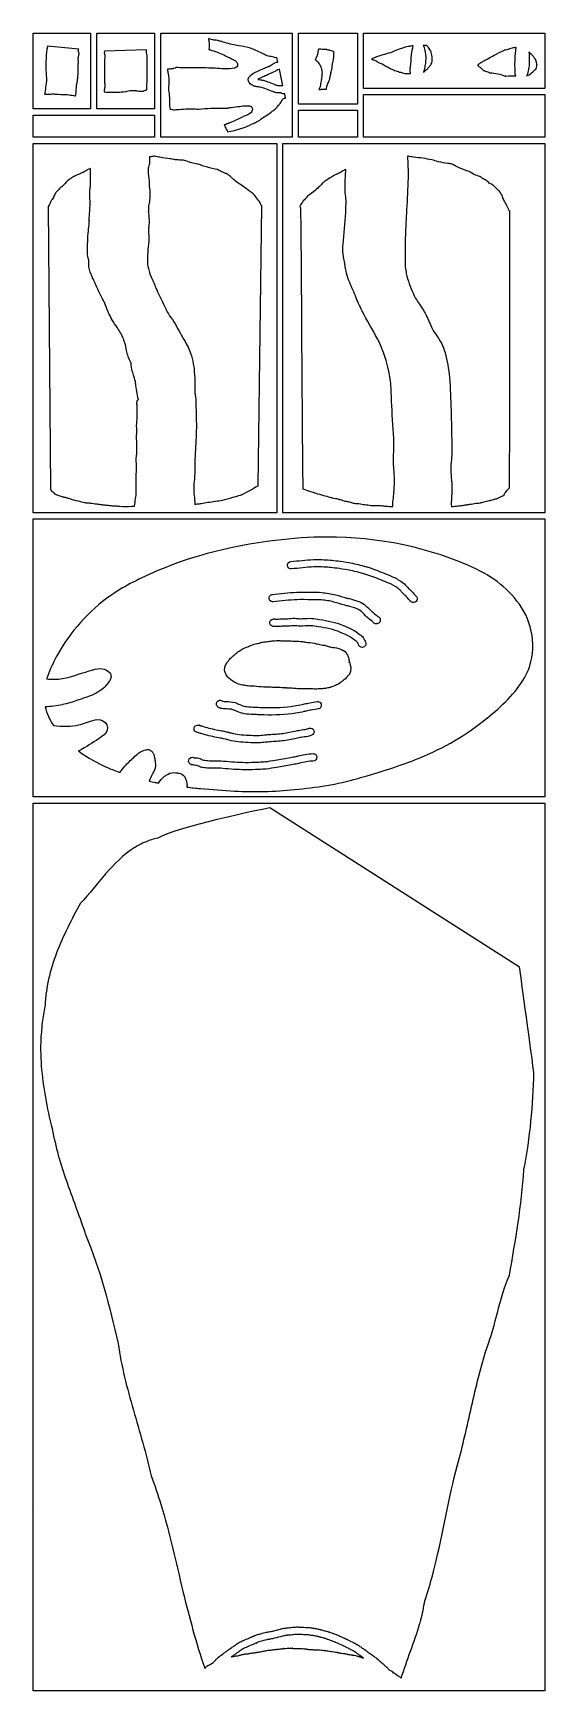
# Model space of a CAD drawing. Header units: millimetres. Extents: x 0 to 331, y 1 to 1072.
import ezdxf

# ---------------------------------------------------------------- set-up
doc = ezdxf.new("R2010")
doc.units = ezdxf.units.MM
doc.layers.add('Calque_1', color=7, linetype='CONTINUOUS')

msp = doc.modelspace()

# ---------------------------------------------------------------- linework, layer by layer
at = {"layer": 'Calque_1', "color": 5}
for points in [[(0.499998, 1072.318402), (37.689459, 1072.318402), (37.689459, 1023.330178), (0.499998, 1023.330178)], [(41.689732, 1072.318402), (79.02337, 1072.318402), (79.02337, 1023.330178), (41.689732, 1023.330178)], [(83.02416, 1072.318402), (168.06496, 1072.318402), (168.06496, 1005.03517), (160.07837, 1005.03517), (83.02416, 1005.03517)], [(172.06679, 1072.318402), (210.29133, 1072.318402), (210.29133, 1036.577948), (210.29133, 1034.57807), (210.29133, 1032.578192), (210.29133, 1026.509829), (172.06679, 1026.509829)], [(214.29108, 1072.318402), (331.49995, 1072.318402), (331.49995, 1036.577948), (214.29108, 1036.577948)], [(214.29108, 1032.578192), (331.49995, 1032.578192), (331.49995, 1005.03517), (214.29108, 1005.03517), (214.29108, 1022.509556)], [(0.499998, 1019.329905), (37.689459, 1019.329905), (79.02337, 1019.329905), (79.02337, 1005.03517), (0.499998, 1005.03517)], [(172.06679, 1022.509556), (210.29133, 1022.509556), (210.29133, 1005.03517), (172.06679, 1005.03517)], [(0.499998, 1001.034898), (79.024404, 1001.034898), (83.023643, 1001.034898), (158.07849, 1001.034898), (158.07849, 762.20917), (0.499998, 762.20917)], [(162.07825, 1001.034898), (172.06524, 1001.034898), (210.29133, 1001.034898), (214.29108, 1001.034898), (331.49995, 1001.034898), (331.49995, 762.20917), (162.07825, 762.20917)], [(0.499998, 758.20889), (158.07849, 758.20889), (331.49995, 758.20889), (331.49995, 578.51547), (0.499998, 578.51547)], [(0.499998, 574.51571), (331.49995, 574.51571), (331.49995, 0.50008), (0.499998, 0.50008)]]:
    msp.add_lwpolyline(points, close=True, dxfattribs=at)
at = {"layer": 'Calque_1', "color": 7}
for points in [[(30.081366, 1062.03429), (9.702195, 1063.881718)], [(73.927144, 1061.470194), (46.633724, 1060.568964)], [(73.926444, 1061.470544), (73.927144, 1061.470194)], [(184.98616, 1062.007922), (184.986, 1062.007492)], [(184.986, 1062.007492), (185.002, 1061.984192)], [(252.71618, 1064.341072), (252.71576, 1064.340752)], [(312.99025, 1063.040582), (312.98963, 1063.041822)], [(158.85801, 1053.52907), (158.22085, 1056.52375)], [(184.19067, 1057.879072), (184.18967, 1057.877072)], [(186.55336, 1050.540562), (186.55236, 1050.538562)], [(162.106, 1038.27101), (159.79628, 1049.12076)], [(193.12249, 1046.746452), (193.11949, 1046.746452)], [(162.10598, 1038.27014), (162.106, 1038.27101)], [(163.8135, 1030.2484), (163.21642, 1033.05397)], [(163.81329, 1030.24823), (163.8135, 1030.2484)], [(78.49661, 992.697852), (78.49561, 992.687002)], [(29.23909, 980.703825), (29.23857, 980.703825)], [(37.6608, 984.841556), (37.66131, 984.852926)], [(10.23921, 960.20069), (11.69494, 777.77152)], [(146.1093, 779.56825), (148.33886, 960.37684)], [(242.05718, 958.11718), (242.05718, 958.10718)], [(36.81959, 951.12327), (36.83869, 950.97703)], [(308.83316, 930.0915), (308.83264, 930.0915)], [(308.83264, 930.09108), (308.83316, 930.0915)], [(76.63491, 915.16364), (76.63691, 915.16364)], [(45.3146, 900.62592), (45.342, 900.57892)], [(89.61183, 888.44169), (89.57983, 888.48249)], [(261.17956, 877.28712), (261.15526, 877.32022)], [(105.23001, 838.58781), (105.24701, 838.48756)], [(67.66703, 832.78159), (67.68773, 832.57075)], [(67.67793, 832.48239), (67.67993, 832.50099)], [(68.56985, 835.48582), (68.57009, 835.48679)], [(232.37426, 834.47873), (232.37426, 834.48873)], [(67.59544, 802.27923), (67.60344, 802.20323)], [(234.22162, 783.08254), (234.22118, 783.08238)], [(14.2684, 774.62497), (14.2744, 774.61497)], [(15.08829, 774.14422), (15.08881, 774.14422)], [(19.93811, 772.4482), (19.87251, 772.4482)], [(234.21462, 781.41133), (234.21462, 781.41184)], [(306.92756, 776.65807), (308.69334, 778.30707)], [(279.688, 767.24885), (279.69, 767.24885)], [(157.25926, 744.33552), (157.24906, 744.33352)], [(190.3859, 746.50077), (190.3849, 746.50277)], [(287.29727, 725.68829), (287.29627, 725.69029)], [(248.40334, 708.09307), (248.40347, 708.09312)], [(317.76884, 698.76858), (317.76684, 698.77158), (317.7665, 698.77183)], [(224.67967, 694.1886), (224.67534, 694.18603)], [(224.93387, 692.0499), (224.69896, 691.56996)], [(19.252503, 675.50277), (15.918243, 669.74267)], [(214.50585, 680.68158), (214.50685, 680.67958)], [(214.50657, 680.68084), (214.50585, 680.68158)], [(203.50067, 670.84226), (203.50428, 670.84266)], [(203.50428, 670.84266), (203.50328, 670.84466)], [(39.358296, 660.73214), (39.184916, 660.67684)], [(157.05721, 649.21674), (157.04601, 649.21607)], [(182.12606, 621.35086), (182.12499, 621.35068)], [(183.82791, 605.0664), (183.82653, 605.06492)], [(99.5966, 588.7929), (99.3913, 589.30449)], [(108.74076, 583.92554), (108.75196, 583.92621)], [(315.10048, 468.50956), (153.59921, 571.42842)], [(73.081616, 549.33468), (73.081106, 549.33468)], [(81.197406, 551.88956), (81.196886, 551.89008)], [(31.237146, 509.71745), (31.235146, 509.71797)], [(15.695526, 477.64397), (15.691526, 477.63797)], [(8.939474, 451.82508), (8.939994, 451.82456)], [(8.118854, 442.89798), (8.119374, 442.89798)], [(6.352034, 432.7203), (6.352554, 432.7203)], [(324.37992, 400.32509), (324.38043, 400.34729), (324.37743, 400.36179)], [(8.889864, 381.64849), (8.892864, 381.63249)], [(13.333936, 361.60167), (13.336936, 361.58717)], [(17.368726, 344.73393), (17.371726, 344.72003)], [(55.508416, 225.05602), (55.512416, 225.04312)], [(59.663586, 203.39018), (59.666586, 203.37678)], [(253.77656, 58.68018), (253.77556, 58.69718)], [(170.8775, 36.99458), (170.87709, 36.99888)], [(178.15406, 36.74078), (177.47917, 36.74078)], [(120.58592, 22.31228), (120.59392, 22.32428)], [(128.48536, 22.36468), (128.48736, 22.36468)], [(140.38381, 24.69968), (140.61273, 24.74868), (140.66393, 24.74868), (140.70683, 24.75868), (140.73113, 24.75868), (140.71563, 24.75818)], [(144.81984, 31.40168), (144.81584, 31.40168), (144.81614, 31.39768)], [(161.42496, 27.70668), (161.42596, 27.70668)], [(162.17269, 27.78168), (162.1732, 27.78168)], [(162.32312, 27.79468), (162.33452, 27.79468), (162.32262, 27.79468)], [(168.26744, 28.01858), (168.15375, 28.01858), (168.15374, 28.01858)], [(168.54435, 27.98368), (168.54535, 27.98368)], [(198.03657, 25.15488), (198.04897, 25.15538)], [(211.71629, 22.53978), (211.70339, 22.54978)], [(220.39924, 23.18368), (220.40924, 23.18368)], [(232.93619, 12.79238), (232.94419, 12.79238)]]:
    msp.add_lwpolyline(points, dxfattribs=at)
for points in [[(246.35203, 1064.162032)], [(257.09243, 1061.701942)], [(323.90562, 1057.475582)], [(93.586825, 1050.17927)], [(291.86518, 1048.276772)], [(306.19247, 1044.575032)], [(126.94744, 1014.12098)], [(238.7768, 989.312089), (238.7768, 989.316189), (238.77629, 989.312089)], [(70.792853, 720.14448)], [(248.40347, 708.09312)], [(224.67534, 694.18603)], [(186.37364, 639.24821)], [(182.12499, 621.35068)], [(183.28557, 605.82975)], [(2.733453, 117.80133)], [(2.737453, 117.72633)]]:
    msp.add_lwpolyline(points, close=True, dxfattribs=at)
for points in [[(9.691395, 1063.549958), (8.732485, 1059.44789), (8.656625, 1052.895949), (8.803595, 1048.304889)], [(9.702195, 1063.881718), (9.706256, 1063.771015), (9.702647, 1063.660163), (9.691395, 1063.549958)], [(29.620936, 1061.09273), (29.70317, 1061.436672), (29.860395, 1061.758192), (30.081366, 1062.03429)], [(73.881744, 1060.510394), (73.886744, 1060.969174), (73.871744, 1061.561884), (73.888744, 1061.352214)], [(73.888744, 1061.352214), (73.900288, 1061.391976), (73.912859, 1061.431432), (73.926444, 1061.470544)], [(114.57569, 1068.570767), (114.33082, 1068.631917), (114.11423, 1068.708016), (113.8743, 1068.773225)], [(113.8743, 1068.773225), (113.8884, 1068.703625), (113.8897, 1068.718815), (113.903, 1068.643215)], [(113.903, 1068.643215), (113.9971, 1068.110943), (114.11375, 1067.307583), (114.27349, 1065.928081)], [(114.21589, 1061.81838), (114.21189, 1061.77622), (114.20529, 1061.75572), (114.20049, 1061.71458)], [(114.20049, 1061.71458), (114.48896, 1061.64388), (114.6889, 1061.606356), (115.12541, 1061.456121)], [(114.27349, 1065.928081), (114.44142, 1064.47798), (114.34279, 1063.035765), (114.21589, 1061.81838)], [(117.37922, 1067.8776), (117.01212, 1067.96222), (116.27095, 1068.147167), (114.57569, 1068.570767)], [(115.12541, 1061.456121), (116.42993, 1061.007135), (118.01822, 1060.680056), (119.73867, 1060.015824)], [(117.67724, 1067.81697), (117.50798, 1067.84441), (117.47097, 1067.85643), (117.37922, 1067.8776)], [(117.88381, 1067.79128), (117.76817, 1067.80018), (117.71955, 1067.81021), (117.67724, 1067.81697)], [(118.15255, 1067.78458), (118.01394, 1067.77958), (117.94161, 1067.78628), (117.88381, 1067.79128)], [(118.40022, 1067.80771), (118.29706, 1067.79389), (118.21319, 1067.78607), (118.15255, 1067.78458)], [(119.9479, 1067.504027), (118.90899, 1067.723389), (118.7701, 1067.740462), (118.40022, 1067.80771)], [(122.45288, 1066.849391), (121.52109, 1067.096386), (120.69349, 1067.346623), (119.9479, 1067.504027)], [(131.39885, 1064.465165), (128.19218, 1065.082781), (125.26782, 1066.103167), (122.45288, 1066.849391)], [(139.33513, 1063.101433), (137.01123, 1063.741333), (134.29981, 1063.906463), (131.39885, 1064.465165)], [(146.46673, 1060.282499), (143.96651, 1061.384092), (141.67959, 1062.455945), (139.33513, 1063.101433)], [(184.9002, 1061.236442), (184.70787, 1060.549822), (184.8105, 1061.051002), (184.70848, 1060.399802)], [(184.9503, 1061.450892), (184.9373, 1061.378392), (184.9203, 1061.307062), (184.9002, 1061.236442)], [(185.002, 1061.984192), (184.9889, 1061.811112), (184.9906, 1061.670022), (184.9503, 1061.450892)], [(186.60673, 1061.898372), (186.0293, 1061.983472), (185.49745, 1062.010492), (184.98616, 1062.007922)], [(187.97306, 1061.821872), (187.78081, 1061.832972), (187.31756, 1061.793572), (186.60673, 1061.898372)], [(189.85098, 1061.661682), (189.10628, 1061.708882), (188.48408, 1061.792392), (187.97306, 1061.821872)], [(190.37033, 1061.647682), (190.35353, 1061.639682), (190.18616, 1061.640682), (189.85098, 1061.661682)], [(191.41936, 1061.403252), (190.86579, 1061.533072), (190.50864, 1061.627302), (190.37033, 1061.647682)], [(192.64668, 1061.128342), (192.36492, 1061.205342), (191.95123, 1061.278462), (191.41936, 1061.403252)], [(192.68848, 1061.113842), (192.66938, 1061.118842), (192.66698, 1061.122842), (192.64668, 1061.128342)], [(194.05533, 1060.608442), (193.23729, 1060.902692), (193.20591, 1060.968802), (192.68848, 1061.113842)], [(237.22189, 1061.980502), (236.04035, 1061.553582), (234.03687, 1060.486912), (232.32687, 1059.863372)], [(238.83692, 1062.447092), (238.08878, 1062.204062), (237.53597, 1062.094052), (237.22189, 1061.980502)], [(240.84499, 1063.157132), (240.33934, 1063.007832), (239.68657, 1062.723072), (238.83692, 1062.447092)], [(243.84267, 1063.753722), (243.1476, 1063.629502), (241.06914, 1063.223362), (240.84499, 1063.157132)], [(246.35211, 1064.161992), (245.4132, 1064.012022), (244.40078, 1063.853412), (243.84267, 1063.753722)], [(245.30923, 1058.305102), (245.51732, 1060.390402), (245.94846, 1062.315342), (246.35203, 1064.162032)], [(252.71576, 1064.340752), (253.00397, 1063.936882), (253.27649, 1063.463062), (253.49845, 1062.821352)], [(255.05442, 1064.229182), (254.88198, 1064.290282), (253.85823, 1064.310082), (252.71618, 1064.341072)], [(253.49845, 1062.821352), (253.90484, 1061.646382), (254.02382, 1060.578482), (254.15894, 1059.745652)], [(256.14728, 1062.943882), (255.40307, 1063.921022), (255.17891, 1064.184762), (255.05442, 1064.229182)], [(257.09239, 1061.701942), (256.77236, 1062.125752), (256.40863, 1062.600232), (256.14728, 1062.943882)], [(257.7746, 1060.764662), (257.6886, 1060.904712), (257.41247, 1061.278132), (257.09243, 1061.701942)], [(305.51335, 1061.276112), (305.37629, 1061.248812), (305.33163, 1061.246912), (304.68373, 1060.972502)], [(306.90675, 1061.579132), (306.12695, 1061.369362), (305.6504, 1061.303642), (305.51335, 1061.276112)], [(306.98995, 1061.603532), (306.96245, 1061.592832), (306.93465, 1061.586532), (306.90675, 1061.579132)], [(309.46456, 1062.316732), (307.50812, 1061.790942), (309.38946, 1062.343532), (306.98995, 1061.603532)], [(312.25635, 1062.976322), (311.48471, 1062.882222), (310.54632, 1062.607552), (309.46456, 1062.316732)], [(312.23452, 1055.381762), (312.32812, 1057.807912), (312.40491, 1060.384572), (312.99025, 1063.040582)], [(312.98963, 1063.041822), (312.75394, 1063.020822), (312.47288, 1063.002922), (312.25635, 1062.976322)], [(29.220966, 1042.150219), (29.618866, 1045.175789), (29.707876, 1048.108809), (29.597696, 1051.191009)], [(29.597696, 1051.191009), (29.556896, 1052.333799), (29.778216, 1053.025669), (29.797156, 1053.330419)], [(29.691206, 1055.275519), (29.619606, 1056.494489), (29.898666, 1057.196439), (30.059156, 1057.927559)], [(30.274636, 1059.021549), (30.213136, 1059.39534), (29.901106, 1060.27636), (29.620936, 1061.09273)], [(29.797156, 1053.330419), (29.821456, 1053.722029), (29.742056, 1054.411019), (29.691206, 1055.275519)], [(30.059156, 1057.927559), (30.219486, 1058.658019), (30.209656, 1059.415), (30.274636, 1059.021549)], [(46.547924, 1059.804664), (46.549924, 1059.830364), (46.528124, 1059.775964), (46.533024, 1059.666164)], [(46.533024, 1059.666164), (46.543024, 1059.454204), (46.588724, 1059.080224), (46.648764, 1058.656924)], [(46.633724, 1060.568964), (46.646397, 1060.311241), (46.617425, 1060.053162), (46.547924, 1059.804664)], [(46.643604, 1051.034654), (46.622904, 1049.935074), (46.577804, 1048.895324), (46.586204, 1047.920114)], [(46.648764, 1058.656924), (46.768774, 1057.810314), (47.262394, 1057.017374), (46.579564, 1055.260744)], [(46.579564, 1055.260744), (46.644264, 1055.426864), (46.713974, 1054.267514), (46.716004, 1052.668654)], [(46.716004, 1052.668654), (46.716794, 1052.011234), (46.664404, 1051.469864), (46.643604, 1051.034654)], [(73.963944, 1058.947184), (73.780424, 1059.850384), (73.877144, 1060.051584), (73.881744, 1060.510394)], [(74.329804, 1053.120144), (74.340504, 1055.230264), (74.322804, 1057.179124), (73.963944, 1058.947184)], [(74.184094, 1045.607434), (74.194094, 1048.184454), (74.317474, 1050.687294), (74.329804, 1053.120144)], [(119.73867, 1060.015824), (121.87502, 1059.191026), (125.99968, 1057.200242), (127.29317, 1056.57411)], [(127.29317, 1056.57411), (128.33696, 1056.06885), (129.46072, 1055.54855), (130.6023, 1054.90053)], [(130.6023, 1054.90053), (131.30243, 1054.50309), (131.66707, 1054.10088), (131.85761, 1053.93708)], [(132.22279, 1050.59364), (131.87381, 1050.14243), (131.32289, 1049.83598), (130.89913, 1049.7314)], [(131.85761, 1053.93708), (131.859613, 1053.935417), (131.861613, 1053.93375), (131.86361, 1053.93208)], [(131.86361, 1053.93208), (132.31568, 1053.54071), (132.34715, 1053.44038), (132.52493, 1053.0272)], [(132.7171, 1051.87824), (132.6908, 1051.53681), (132.57183, 1051.04494), (132.22279, 1050.59364)], [(132.52493, 1053.0272), (132.61383, 1052.82062), (132.76966, 1052.5611), (132.7171, 1051.87824)], [(150.22394, 1058.589908), (149.13184, 1059.171171), (147.83896, 1059.677899), (146.46673, 1060.282499)], [(150.85442, 1058.187567), (150.50001, 1058.409802), (150.29478, 1058.552202), (150.22394, 1058.589908)], [(150.24553, 1049.74204), (150.46548, 1049.84064), (150.89644, 1050.12599), (151.61594, 1050.43059)], [(151.08052, 1058.062707), (151.002955, 1058.100215), (150.927478, 1058.141896), (150.85442, 1058.187567)], [(154.45491, 1057.163482), (153.29535, 1057.398595), (152.346, 1057.44868), (151.08052, 1058.062707)], [(151.61594, 1050.43059), (152.44236, 1050.78043), (152.89567, 1050.85998), (152.90363, 1050.86376)], [(152.90363, 1050.86376), (154.2805, 1051.53286), (156.14651, 1052.94816), (158.43512, 1053.73564)], [(156.69423, 1056.6481), (156.98388, 1056.50757), (155.61444, 1056.92835), (154.45491, 1057.163482)], [(158.22085, 1056.52375), (157.712137, 1056.396333), (157.175617, 1056.440035), (156.69423, 1056.6481)], [(158.43512, 1053.73564), (158.582545, 1053.680886), (158.724197, 1053.611693), (158.85801, 1053.52907)], [(183.58609, 1056.786702), (183.49099, 1055.823962), (183.20153, 1055.457192), (182.95977, 1055.283432)], [(182.95977, 1055.283432), (183.07761, 1055.193532), (183.12328, 1055.165852), (183.28378, 1055.029182)], [(183.28378, 1055.029182), (183.61142, 1054.750432), (183.69291, 1054.627232), (183.81605, 1054.488132)], [(183.90855, 1057.316902), (183.79961, 1057.090132), (183.68953, 1056.921122), (183.58609, 1056.786702)], [(183.81605, 1054.488132), (183.88535, 1054.409932), (183.95666, 1054.331322), (183.99691, 1054.286082)], [(184.18967, 1057.877072), (183.9648, 1057.319142), (183.88349, 1057.218032), (183.90855, 1057.316902)], [(183.99691, 1054.286082), (183.95691, 1054.324282), (183.94611, 1054.333682), (184.01091, 1054.266982)], [(184.01091, 1054.266982), (184.04181, 1054.235182), (184.02881, 1054.250482), (183.99951, 1054.283482)], [(183.99951, 1054.283482), (184.04341, 1054.241382), (184.11906, 1054.167952), (184.17986, 1054.111402)], [(184.17986, 1054.111402), (184.30111, 1053.998922), (184.36426, 1053.966462), (184.62634, 1053.668022)], [(184.33175, 1058.303332), (184.29685, 1058.183402), (184.28205, 1058.106212), (184.19067, 1057.879072)], [(184.37985, 1058.448032), (184.35385, 1058.375632), (184.34455, 1058.323432), (184.33175, 1058.303332)], [(184.40255, 1058.529632), (184.40455, 1058.514832), (184.38805, 1058.487032), (184.37985, 1058.448032)], [(184.53071, 1058.988512), (184.48081, 1058.746522), (184.44341, 1058.655492), (184.40255, 1058.529632)], [(184.70848, 1060.399802), (184.67808, 1060.206992), (184.68188, 1059.725312), (184.53071, 1058.988512)], [(184.62634, 1053.668022), (184.73937, 1053.539312), (184.82937, 1053.383352), (184.93795, 1053.248402)], [(184.93795, 1053.248402), (185.20785, 1052.911612), (185.48115, 1052.577582), (185.71465, 1052.202472)], [(185.71465, 1052.202472), (185.93069, 1051.858222), (186.09497, 1051.473362), (186.27224, 1051.097112)], [(186.27224, 1051.097112), (186.36104, 1050.907482), (186.47564, 1050.738092), (186.55336, 1050.540562)], [(186.55236, 1050.538562), (186.53846, 1050.574462), (186.57526, 1050.481262), (186.57356, 1050.487962)], [(186.57356, 1050.487962), (186.58426, 1050.460162), (186.59686, 1050.432862), (186.60926, 1050.405762)], [(186.60926, 1050.405762), (186.61626, 1050.388262), (186.62686, 1050.374062), (186.63356, 1050.356662)], [(193.92029, 1050.326502), (193.96609, 1050.932282), (194.01319, 1051.664162), (194.17247, 1052.471072)], [(194.11063, 1060.586742), (194.08053, 1060.597242), (194.08333, 1060.598442), (194.05533, 1060.608442)], [(194.15353, 1060.570742), (194.13423, 1060.577742), (194.13103, 1060.579742), (194.11063, 1060.586742)], [(195.03978, 1060.210552), (194.79701, 1060.314502), (194.64163, 1060.395332), (194.15353, 1060.570742)], [(194.17247, 1052.471072), (194.17847, 1052.481072), (194.17347, 1052.491572), (194.17647, 1052.503672)], [(194.17647, 1052.503672), (194.41152, 1053.676182), (194.63026, 1054.847772), (194.83586, 1056.027482)], [(194.83586, 1056.027482), (194.91086, 1056.457612), (195.00457, 1056.978292), (195.00898, 1057.029492)], [(195.01098, 1057.102892), (195.03708, 1057.537972), (194.97598, 1058.238982), (195.06418, 1059.226272)], [(195.00898, 1057.029492), (195.00698, 1057.045592), (195.00974, 1057.088092), (195.01098, 1057.102892)], [(195.06508, 1060.199652), (195.05508, 1060.203652), (195.04848, 1060.206652), (195.03978, 1060.210552)], [(195.06418, 1059.226272), (195.06618, 1059.251472), (195.06323, 1059.254372), (195.06518, 1059.280072)], [(195.07108, 1060.171752), (195.06808, 1060.191952), (195.06508, 1060.179752), (195.06508, 1060.199652)], [(195.06518, 1059.280072), (195.08498, 1059.489792), (195.10438, 1059.610722), (195.11998, 1059.745152)], [(195.12998, 1059.842052), (195.11828, 1059.862752), (195.09598, 1059.965282), (195.07108, 1060.171752)], [(195.11998, 1059.745152), (195.11972, 1059.763352), (195.12498, 1059.734252), (195.12498, 1059.753152)], [(195.12498, 1059.753152), (195.12798, 1059.786352), (195.12898, 1059.810452), (195.12998, 1059.842052)], [(219.38788, 1055.474922), (219.37258, 1055.458422), (219.35438, 1055.435022), (219.33898, 1055.418722)], [(219.33898, 1055.418722), (219.90794, 1055.250752), (220.57605, 1055.073172), (221.41019, 1054.745582)], [(219.64091, 1055.644032), (219.53011, 1055.586132), (219.44071, 1055.515562), (219.38788, 1055.474922)], [(220.63375, 1056.115762), (220.25769, 1055.948242), (219.8933, 1055.776032), (219.64091, 1055.644032)], [(222.50176, 1056.900182), (222.18271, 1056.771312), (221.38588, 1056.450882), (220.63375, 1056.115762)], [(221.41019, 1054.745582), (222.71041, 1054.234892), (223.46823, 1053.616462), (223.96336, 1053.384842)], [(229.73763, 1059.146042), (227.17508, 1058.407222), (224.70834, 1057.790582), (222.50176, 1056.900182)], [(223.96336, 1053.384842), (224.47648, 1053.144912), (225.3212, 1052.912092), (226.34718, 1052.416652)], [(226.34718, 1052.416652), (227.69249, 1051.766992), (228.51282, 1051.021792), (229.11701, 1050.687302)], [(229.11701, 1050.687302), (229.22811, 1050.626202), (229.15711, 1050.661902), (229.24011, 1050.618302)], [(229.24011, 1050.618302), (229.46177, 1050.565102), (229.54984, 1050.511582), (229.64562, 1050.471402)], [(229.64562, 1050.471402), (229.9331, 1050.350672), (230.23503, 1050.201862), (230.82698, 1049.902072)], [(232.32687, 1059.863372), (231.27043, 1059.478282), (230.378, 1059.330642), (229.73763, 1059.146042)], [(244.48308, 1046.556702), (244.1102, 1048.300922), (244.45308, 1049.722072), (244.53888, 1050.621052)], [(244.53888, 1050.621052), (244.78474, 1053.196792), (245.05483, 1055.756022), (245.30923, 1058.305102)], [(253.90591, 1051.386342), (253.68223, 1050.325982), (253.63044, 1048.758392), (253.07952, 1047.117802)], [(254.20371, 1052.646612), (254.09101, 1052.047512), (253.95825, 1051.634462), (253.90591, 1051.386342)], [(254.15894, 1059.745652), (254.4478, 1057.965302), (254.52529, 1056.211502), (254.36462, 1054.386012)], [(254.31212, 1053.684152), (254.28512, 1053.336452), (254.32402, 1053.285452), (254.20371, 1052.646612)], [(254.36462, 1054.386012), (254.37162, 1054.466112), (254.33902, 1054.031862), (254.31212, 1053.684152)], [(255.62503, 1049.353212), (255.76121, 1049.496252), (256.78494, 1050.756892), (257.18687, 1051.252492)], [(257.18687, 1051.252492), (257.57425, 1051.730242), (257.81905, 1051.991192), (257.90414, 1052.111852)], [(258.45607, 1057.994502), (258.26834, 1059.337422), (257.78037, 1060.755252), (257.7746, 1060.764662)], [(257.90414, 1052.111852), (257.88664, 1052.123452), (258.15148, 1052.693912), (258.29675, 1053.220352)], [(258.29675, 1053.220352), (258.46276, 1053.821862), (258.59689, 1054.519972), (258.6207, 1054.715702)], [(258.6207, 1054.715702), (258.6724, 1055.140542), (258.6438, 1056.651702), (258.45607, 1057.994502)], [(288.60962, 1051.990372), (288.38932, 1051.833322), (288.18501, 1051.703702), (287.96626, 1051.552702)], [(287.96626, 1051.552702), (288.31103, 1051.223012), (288.65255, 1050.904462), (288.97757, 1050.636132)], [(289.70829, 1052.825052), (289.4508, 1052.602222), (289.15661, 1052.380792), (288.60962, 1051.990372)], [(288.97757, 1050.636132), (288.93067, 1050.695132), (289.13942, 1050.577132), (289.59382, 1050.238452)], [(289.96995, 1053.086662), (289.88195, 1052.995162), (289.79129, 1052.896792), (289.70829, 1052.825052)], [(290.8732, 1053.661092), (290.34303, 1053.330762), (290.09084, 1053.167522), (289.96995, 1053.086662)], [(294.10093, 1055.362182), (292.71276, 1054.640302), (291.91635, 1054.311292), (290.8732, 1053.661092)], [(298.71327, 1057.790442), (297.18127, 1056.971012), (295.63688, 1056.160982), (294.10093, 1055.362182)], [(304.68373, 1060.972502), (302.78694, 1060.170072), (300.88096, 1058.949832), (298.71327, 1057.790442)], [(312.15552, 1050.734672), (312.12872, 1052.311352), (312.17612, 1053.867772), (312.23452, 1055.381762)], [(312.33291, 1047.912412), (312.29621, 1048.700802), (312.17412, 1049.639142), (312.15552, 1050.734672)], [(321.22793, 1060.048452), (321.40932, 1056.871182), (321.58531, 1053.491402), (321.10435, 1050.051942)], [(322.20794, 1059.004192), (321.83194, 1059.390162), (321.54085, 1059.710122), (321.22793, 1060.048452)], [(323.90562, 1057.475582), (323.6722, 1057.739482), (323.02369, 1058.166822), (322.20794, 1059.004192)], [(324.60219, 1056.402312), (324.12903, 1057.057562), (323.8763, 1057.508562), (323.90562, 1057.475582)], [(325.23162, 1055.611592), (325.20752, 1055.646992), (324.97148, 1055.891042), (324.60219, 1056.402312)], [(326.05925, 1053.547802), (325.76991, 1054.495622), (325.27836, 1055.541172), (325.23162, 1055.611592)], [(325.81528, 1049.449852), (326.03086, 1049.886982), (326.17213, 1050.413252), (326.32264, 1051.149222)], [(326.45158, 1051.725532), (326.41948, 1051.831582), (326.31601, 1052.706642), (326.05925, 1053.547802)], [(326.32264, 1051.149222), (326.38734, 1051.465872), (326.4262, 1051.636792), (326.45158, 1051.725532)], [(9.041305, 1041.401959), (8.984205, 1039.489489), (8.614735, 1037.823739), (8.442895, 1036.367119)], [(8.803595, 1048.304889), (8.871995, 1046.166719), (9.114865, 1043.866439), (9.041305, 1041.401959)], [(28.443226, 1037.070949), (28.557356, 1038.384009), (28.684876, 1039.106349), (28.809616, 1039.719359)], [(28.809616, 1039.719359), (28.934336, 1040.332389), (29.046176, 1040.821189), (29.220966, 1042.150219)], [(46.586204, 1047.920114), (46.606504, 1045.502404), (46.732814, 1043.020204), (46.759314, 1040.470434)], [(46.759314, 1040.470434), (46.768314, 1039.608074), (46.836114, 1038.603474), (46.767314, 1037.462874)], [(74.129794, 1038.873984), (74.207694, 1041.063264), (74.175494, 1043.307694), (74.184094, 1045.607434)], [(87.774544, 1048.98213), (87.594667, 1048.96243), (87.453769, 1048.91873), (87.276119, 1048.88453)], [(87.276119, 1048.88453), (87.427667, 1048.04799), (87.629867, 1047.16357), (87.805368, 1046.14936)], [(90.397184, 1049.2262), (89.644178, 1049.12478), (88.722402, 1049.08593), (87.774544, 1048.98213)], [(87.805368, 1046.14936), (88.175344, 1044.01133), (88.310734, 1041.86809), (88.240593, 1039.72017)], [(88.240593, 1039.72017), (88.199623, 1038.46645), (88.095587, 1037.34989), (88.106993, 1036.36736)], [(91.170515, 1049.38138), (90.87432, 1049.31038), (90.751866, 1049.27401), (90.397184, 1049.2262)], [(92.327692, 1049.78218), (91.589243, 1049.38434), (91.4666, 1049.45234), (91.170515, 1049.38138)], [(92.714611, 1050.03448), (92.594514, 1049.95138), (92.49328, 1049.87139), (92.327692, 1049.78218)], [(92.904222, 1050.07918), (92.842572, 1050.06918), (92.780625, 1050.05168), (92.714611, 1050.03448)], [(93.338412, 1050.13988), (93.361982, 1050.14288), (93.109156, 1050.11158), (92.904222, 1050.07918)], [(93.5866, 1050.17898), (93.5777, 1050.17298), (93.53509, 1050.16208), (93.338412, 1050.13988)], [(93.586825, 1050.17927), (93.594825, 1050.18427), (93.586159, 1050.18427), (93.586825, 1050.17927)], [(93.6215, 1050.16668), (93.59008, 1050.17268), (93.5869, 1050.17568), (93.5866, 1050.17898)], [(95.311526, 1049.97091), (94.366193, 1050.02281), (93.768991, 1050.13992), (93.6215, 1050.16668)], [(98.81078, 1049.88611), (97.667036, 1049.88911), (96.499368, 1049.90571), (95.311526, 1049.97091)], [(101.59785, 1049.95081), (100.7557, 1049.93951), (99.82699, 1049.88321), (98.81078, 1049.88611)], [(112.14393, 1049.79923), (108.581, 1049.87073), (105.06154, 1049.99527), (101.59785, 1049.95081)], [(118.1456, 1049.60037), (115.12644, 1049.79187), (115.00513, 1049.74181), (112.14393, 1049.79923)], [(130.89913, 1049.7314), (126.43707, 1048.63048), (121.90245, 1049.36213), (118.1456, 1049.60037)], [(139.6532, 1042.24509), (139.6296, 1043.25713), (140.00942, 1043.67083), (140.21893, 1043.95618)], [(141.44496, 1039.03101), (140.58697, 1039.64097), (139.68584, 1040.84126), (139.6532, 1042.24509)], [(140.21893, 1043.95618), (140.42845, 1044.24155), (140.60149, 1044.4061), (140.75128, 1044.54761)], [(140.75128, 1044.54761), (141.05081, 1044.83064), (141.39545, 1045.15608), (141.14334, 1044.88932)], [(141.14334, 1044.88932), (143.10225, 1046.96201), (145.53256, 1047.65594), (147.19639, 1048.39731)], [(149.1387, 1044.03733), (147.81072, 1043.44562), (146.65049, 1042.96294), (145.75352, 1042.44288)], [(145.75352, 1042.44288), (146.10651, 1042.37378), (146.46024, 1042.29662), (146.80227, 1042.25225)], [(146.80227, 1042.25225), (147.33087, 1042.18365), (147.67826, 1042.17295), (148.22972, 1042.06418)], [(147.19639, 1048.39731), (148.23331, 1048.85932), (149.25426, 1049.29741), (150.24553, 1049.74204)], [(148.22972, 1042.06418), (148.8608, 1041.93983), (149.62776, 1041.81218), (150.48548, 1041.53029)], [(152.19914, 1045.38668), (151.15976, 1044.92048), (150.13468, 1044.48111), (149.1387, 1044.03733)], [(150.48548, 1041.53029), (151.31679, 1041.25705), (152.73733, 1040.69664), (154.23447, 1040.11004)], [(153.47656, 1046.03565), (153.2854, 1045.95475), (152.88148, 1045.69272), (152.19914, 1045.38668)], [(154.9893, 1046.57108), (154.10877, 1046.14322), (153.5597, 1046.07084), (153.47656, 1046.03565)], [(154.23447, 1040.11004), (155.73166, 1039.52345), (157.27503, 1038.91816), (157.80155, 1038.73192)], [(159.79628, 1049.12076), (158.60727, 1048.66525), (156.90716, 1047.50307), (154.9893, 1046.57108)], [(186.48206, 1039.803272), (186.48606, 1039.834272), (186.49906, 1039.412602), (186.33324, 1038.712902)], [(186.73166, 1041.555102), (186.64856, 1041.008802), (186.57425, 1040.423372), (186.48206, 1039.803272)], [(186.63356, 1050.356662), (186.85622, 1049.753892), (187.07241, 1049.074012), (187.2144, 1048.345412)], [(186.74356, 1041.610902), (186.73956, 1041.585902), (186.73556, 1041.573102), (186.73166, 1041.555102)], [(186.80296, 1041.890992), (186.78086, 1041.787492), (186.75926, 1041.686202), (186.74356, 1041.610902)], [(186.9151, 1042.426872), (186.8475, 1042.045172), (186.8472, 1042.097692), (186.80296, 1041.890992)], [(187.18847, 1044.446392), (187.11077, 1043.880792), (187.05254, 1043.203172), (186.9151, 1042.426872)], [(187.328, 1047.113922), (187.43738, 1046.017632), (187.281, 1045.120492), (187.18847, 1044.446392)], [(187.2144, 1048.345412), (187.2463, 1048.181622), (187.2759, 1048.083622), (187.2924, 1047.784722)], [(187.2924, 1047.784722), (187.2954, 1047.731722), (187.2765, 1047.614612), (187.2686, 1047.522212)], [(187.2686, 1047.522212), (187.2766, 1047.503212), (187.293, 1047.369822), (187.3115, 1047.208022)], [(187.3115, 1047.208022), (187.3205, 1047.140022), (187.3165, 1047.233922), (187.328, 1047.113922)], [(190.53943, 1037.763962), (190.79683, 1038.773562), (191.13076, 1039.662272), (191.45359, 1040.467672)], [(191.45359, 1040.467672), (191.79328, 1041.314772), (192.1183, 1042.073642), (192.32795, 1042.772442)], [(192.32795, 1042.772442), (192.53405, 1043.459642), (192.41855, 1043.107872), (192.58323, 1044.000272)], [(192.58323, 1044.000272), (192.65773, 1044.404272), (192.68263, 1044.548792), (192.71863, 1044.715992)], [(192.71863, 1044.715992), (192.72763, 1044.757992), (192.72263, 1044.766092), (192.78163, 1044.958352)], [(192.78163, 1044.958352), (192.79063, 1044.990352), (192.81653, 1045.055552), (192.83903, 1045.113382)], [(192.83903, 1045.113382), (192.86083, 1045.209382), (192.86263, 1045.212382), (192.91553, 1045.462712)], [(192.91553, 1045.462712), (192.96063, 1045.674912), (192.95353, 1045.645192), (192.98373, 1045.791892)], [(192.98373, 1045.791892), (192.98309, 1045.814892), (192.98673, 1045.814692), (192.98973, 1045.830692)], [(192.98973, 1045.830692), (192.99473, 1045.917692), (193.01063, 1045.967892), (193.01813, 1046.009492)], [(193.01813, 1046.009492), (193.02113, 1046.009492), (193.01867, 1046.028192), (193.02113, 1046.032192)], [(193.02113, 1046.032192), (193.02213, 1046.058192), (193.02613, 1046.042192), (193.02613, 1046.063192)], [(193.02613, 1046.063192), (193.04493, 1046.405692), (193.06413, 1046.412512), (193.08713, 1046.526212)], [(193.08713, 1046.526212), (193.08913, 1046.526212), (193.08513, 1046.541312), (193.08765, 1046.545312)], [(193.08765, 1046.545312), (193.09565, 1046.591312), (193.11275, 1046.677582), (193.12275, 1046.732382)], [(193.12275, 1046.732382), (193.11775, 1046.692982), (193.15435, 1046.715282), (193.15995, 1046.708582)], [(193.11949, 1046.746452), (193.14189, 1046.867242), (193.16199, 1046.975212), (193.19799, 1047.158312)], [(193.22025, 1046.894582), (193.19395, 1046.853582), (193.12675, 1046.747852), (193.11949, 1046.736452)], [(193.11949, 1046.736452), (193.12049, 1046.736452), (193.12149, 1046.736272), (193.12249, 1046.746452)], [(193.15995, 1046.708582), (193.16195, 1046.716582), (193.16395, 1046.720682), (193.16495, 1046.729782)], [(193.16495, 1046.729782), (193.16895, 1046.754782), (193.17915, 1046.779282), (193.19285, 1046.823282)], [(193.19285, 1046.823282), (193.19785, 1046.833282), (193.21405, 1046.877582), (193.22025, 1046.894582)], [(193.19799, 1047.158312), (193.20299, 1047.184312), (193.21029, 1047.195312), (193.21509, 1047.221312)], [(193.21509, 1047.221312), (193.34332, 1047.850312), (193.49412, 1048.359512), (193.62436, 1048.760752)], [(193.62436, 1048.760752), (193.76245, 1049.186042), (193.86691, 1049.487232), (193.89618, 1049.683692)], [(193.89618, 1049.683692), (193.88918, 1049.714792), (193.89118, 1049.904732), (193.91478, 1050.235602)], [(193.91529, 1050.279502), (193.91329, 1050.294702), (193.92029, 1050.313002), (193.92029, 1050.326502)], [(193.91478, 1050.235602), (193.91678, 1050.272902), (193.91469, 1050.235812), (193.91529, 1050.279502)], [(230.82698, 1049.902072), (231.47903, 1049.571802), (231.71403, 1049.366932), (231.60657, 1049.419712)], [(231.60657, 1049.419712), (231.66327, 1049.391612), (232.00427, 1049.296172), (232.58856, 1049.035352)], [(232.58856, 1049.035352), (233.32886, 1048.704882), (233.84025, 1048.406032), (234.18284, 1048.269742)], [(234.18284, 1048.269742), (234.25014, 1048.242842), (234.60448, 1048.173642), (235.22265, 1047.981292)], [(235.22265, 1047.981292), (236.00714, 1047.737082), (237.83042, 1047.095902), (237.92533, 1047.068112)], [(237.92533, 1047.068112), (238.0281, 1047.037812), (238.41164, 1046.994312), (239.04456, 1046.814212)], [(239.04456, 1046.814212), (239.77903, 1046.604912), (240.09848, 1046.448152), (240.04314, 1046.458512)], [(240.04314, 1046.458512), (241.24186, 1046.207832), (242.76649, 1046.257652), (244.52538, 1046.197212)], [(244.56308, 1046.197782), (244.53378, 1046.326232), (244.50418, 1046.458242), (244.48308, 1046.556702)], [(244.52538, 1046.197212), (244.53838, 1046.196952), (244.54988, 1046.197582), (244.56308, 1046.197782)], [(253.07952, 1047.117802), (253.16462, 1047.158302), (253.26546, 1047.192802), (253.33905, 1047.238752)], [(253.33905, 1047.238752), (253.68121, 1047.450722), (254.93859, 1048.632152), (255.62503, 1049.353212)], [(289.59382, 1050.238452), (290.02815, 1049.915082), (290.20487, 1049.732522), (290.1745, 1049.729912)], [(290.1745, 1049.729912), (290.38969, 1049.583522), (290.72979, 1049.363172), (291.22129, 1048.923462)], [(291.22129, 1048.923462), (291.58761, 1048.595732), (291.83498, 1048.311062), (291.86223, 1048.282412)], [(291.86518, 1048.276772), (291.86118, 1048.278772), (291.86218, 1048.277182), (291.86518, 1048.276772)], [(291.86223, 1048.282412), (291.86723, 1048.277412), (291.86623, 1048.276412), (291.86523, 1048.276412)], [(291.86523, 1048.276412), (291.87023, 1048.274412), (291.89083, 1048.263012), (291.99414, 1048.196212)], [(291.99414, 1048.196212), (292.21425, 1048.053932), (292.66155, 1048.003862), (293.77801, 1047.589462)], [(293.77801, 1047.589462), (294.92582, 1047.163492), (295.36206, 1046.826812), (295.64546, 1046.756512)], [(295.64546, 1046.756512), (296.01611, 1046.664812), (295.9654, 1046.679812), (296.1235, 1046.676512)], [(296.1235, 1046.676512), (296.28168, 1046.669512), (296.73177, 1046.687012), (297.38389, 1046.620012)], [(297.38389, 1046.620012), (298.96545, 1046.467652), (300.65149, 1046.241242), (302.28867, 1045.859192)], [(302.28867, 1045.859192), (303.21146, 1045.643832), (303.95543, 1045.302522), (304.79282, 1044.995802)], [(304.79282, 1044.995802), (305.21155, 1044.842482), (305.61012, 1044.704662), (305.88466, 1044.623622)], [(305.88466, 1044.623622), (306.01426, 1044.585222), (306.14464, 1044.577122), (306.19252, 1044.574622)], [(305.89185, 1044.555132), (306.19487, 1044.576632), (306.246, 1044.572332), (306.19247, 1044.575032)], [(306.19247, 1044.575032), (306.0913, 1044.568032), (305.99446, 1044.562332), (305.89185, 1044.555132)], [(306.19252, 1044.574622), (308.79016, 1044.751462), (310.92314, 1044.806282), (312.67071, 1044.806602)], [(312.38571, 1045.875302), (312.23476, 1046.917682), (312.34721, 1047.608202), (312.33291, 1047.912412)], [(312.67071, 1044.806602), (312.5307, 1045.160472), (312.43324, 1045.546952), (312.38571, 1045.875302)], [(320.27998, 1046.051402), (320.19848, 1045.702972), (320.07743, 1045.255852), (319.87772, 1044.782992)], [(319.87772, 1044.782992), (320.173, 1044.845992), (320.42687, 1044.944442), (320.74028, 1045.102992)], [(321.10435, 1050.051942), (320.90394, 1048.618732), (320.5656, 1047.272532), (320.27998, 1046.051402)], [(320.74028, 1045.102992), (321.36206, 1045.417392), (322.26459, 1046.081362), (323.66541, 1047.332432)], [(323.66541, 1047.332432), (324.73339, 1048.286202), (325.64944, 1049.113592), (325.81528, 1049.449852)], [(8.442895, 1036.367119), (8.152415, 1033.905179), (8.137135, 1033.722889), (7.915805, 1032.779729)], [(7.915805, 1032.779729), (8.486775, 1032.762729), (8.802835, 1032.803929), (10.621575, 1032.899099)], [(10.621575, 1032.899099), (14.892276, 1033.122529), (13.219356, 1033.002439), (18.333766, 1032.735299)], [(18.333766, 1032.735299), (18.786896, 1032.711599), (21.361746, 1032.666299), (22.564006, 1032.561669)], [(22.564006, 1032.561669), (24.036486, 1032.433479), (25.451566, 1032.219409), (26.816456, 1032.013379)], [(26.816456, 1032.013379), (27.255586, 1031.947079), (27.593716, 1031.857379), (27.889766, 1031.767399)], [(27.889766, 1031.767399), (28.140076, 1032.673339), (28.113366, 1032.411209), (28.378626, 1035.300519)], [(28.378626, 1035.300519), (28.409626, 1035.637949), (28.370626, 1036.232339), (28.443226, 1037.070949)], [(46.438134, 1035.069214), (46.376134, 1034.464744), (46.398034, 1034.532584), (46.383334, 1034.650124)], [(46.383334, 1034.650124), (46.378334, 1034.686624), (46.391334, 1034.409964), (46.398734, 1034.333864)], [(46.398734, 1034.333864), (46.446934, 1034.323864), (46.449734, 1034.306864), (46.503124, 1034.301364)], [(46.767314, 1037.462874), (46.702314, 1036.381544), (46.491934, 1035.593854), (46.438134, 1035.069214)], [(46.503124, 1034.301364), (47.208374, 1034.228564), (47.989974, 1034.257664), (48.677144, 1034.234164)], [(48.677144, 1034.234164), (51.200264, 1034.147964), (53.804204, 1034.175764), (56.382094, 1034.225164)], [(56.382094, 1034.225164), (56.989104, 1034.236764), (60.877014, 1034.672484), (60.843334, 1034.667014)], [(60.843334, 1034.667014), (60.846334, 1034.667094), (61.272404, 1034.871134), (62.177614, 1035.047354)], [(62.177614, 1035.047354), (63.269354, 1035.259944), (64.509624, 1035.360314), (65.640964, 1035.327434)], [(65.640964, 1035.327434), (66.323844, 1035.307634), (66.807624, 1035.253134), (67.164914, 1035.168794)], [(67.164914, 1035.168794), (67.522214, 1035.084494), (67.500244, 1035.069294), (68.021194, 1034.984824)], [(68.021194, 1034.984824), (69.236654, 1034.787614), (70.656534, 1034.736734), (71.796674, 1034.883534)], [(71.796674, 1034.883534), (71.611524, 1034.859634), (71.859974, 1035.101034), (73.121654, 1035.535684)], [(73.121654, 1035.535684), (73.461534, 1035.652774), (73.736174, 1035.709364), (73.967594, 1035.746534)], [(73.967594, 1035.746534), (73.994094, 1035.960114), (74.024794, 1036.112784), (74.042994, 1036.363544)], [(74.042994, 1036.363544), (74.115594, 1037.358484), (74.110594, 1038.332614), (74.129794, 1038.873984)], [(88.106993, 1036.36736), (88.135133, 1033.95195), (88.33413, 1034.25264), (88.588464, 1031.78492)], [(88.588464, 1031.78492), (88.672884, 1030.96643), (88.694401, 1030.23046), (88.740051, 1029.58517)], [(88.740051, 1029.58517), (88.827851, 1028.34348), (88.691531, 1027.01353), (88.721551, 1025.72057)], [(143.97922, 1037.9278), (143.16611, 1038.13941), (142.30294, 1038.42104), (141.44496, 1039.03101)], [(146.18772, 1037.51929), (145.56455, 1037.60009), (144.79231, 1037.71619), (143.97922, 1037.9278)], [(147.30686, 1037.38159), (147.40136, 1037.36299), (146.81092, 1037.43849), (146.18772, 1037.51929)], [(148.99535, 1036.99621), (148.57053, 1037.1358), (148.00032, 1037.24495), (147.30686, 1037.38159)], [(152.49306, 1035.66587), (151.00256, 1036.24983), (149.44111, 1036.84971), (148.99535, 1036.99621)], [(156.20968, 1034.23225), (155.43384, 1034.50668), (153.98358, 1035.08188), (152.49306, 1035.66587)], [(158.36883, 1033.77391), (157.63446, 1033.85051), (157.05098, 1033.93464), (156.20968, 1034.23225)], [(157.80155, 1038.73192), (157.63885, 1038.78952), (158.60131, 1038.56479), (158.82205, 1038.52741)], [(159.50186, 1033.74971), (159.13215, 1033.74771), (158.88677, 1033.72001), (158.36883, 1033.77391)], [(158.82205, 1038.52741), (158.81805, 1038.52641), (158.83105, 1038.52441), (158.86315, 1038.52041)], [(158.82305, 1038.52741), (158.84385, 1038.53241), (159.1587, 1038.52041), (159.48025, 1038.52141)], [(158.86315, 1038.52041), (158.85615, 1038.52115), (158.83595, 1038.52441), (158.82305, 1038.52741)], [(159.48025, 1038.52141), (159.87956, 1038.52341), (160.38592, 1038.52341), (160.93493, 1038.48441)], [(160.59891, 1033.72451), (160.26775, 1033.74801), (159.87158, 1033.75121), (159.50186, 1033.74971)], [(160.97298, 1033.67161), (160.86411, 1033.69181), (160.8047, 1033.71001), (160.59891, 1033.72451)], [(160.93493, 1038.48441), (161.28909, 1038.45931), (161.70567, 1038.35357), (162.10598, 1038.27014)], [(163.21642, 1033.05397), (162.412095, 1032.856622), (161.56296, 1033.090396), (160.97298, 1033.67161)], [(160.97689, 1027.97807), (161.21668, 1028.37763), (161.46147, 1028.78894), (161.6793, 1029.14346)], [(161.6793, 1029.14346), (161.89712, 1029.49798), (161.94516, 1029.65781), (162.35809, 1030.13826)], [(162.35809, 1030.13826), (162.819773, 1030.325971), (163.32864, 1030.364426), (163.81329, 1030.24823)], [(185.43562, 1036.159052), (185.48532, 1036.300352), (185.44162, 1036.125152), (185.34102, 1035.819022)], [(185.34102, 1035.819022), (185.66462, 1035.852022), (185.95436, 1035.880722), (186.01488, 1035.887722)], [(186.33324, 1038.712902), (186.06184, 1037.567802), (185.64312, 1036.746452), (185.43562, 1036.159052)], [(186.01488, 1035.887722), (186.03278, 1035.887722), (186.06468, 1035.898022), (186.08258, 1035.898022)], [(186.08258, 1035.898022), (186.69981, 1035.975022), (187.4752, 1036.125342), (188.42869, 1036.169842)], [(188.42869, 1036.169842), (188.44699, 1036.170742), (188.45529, 1036.170172), (188.47369, 1036.180142)], [(188.47369, 1036.180142), (188.50159, 1036.181142), (188.52899, 1036.180142), (188.55739, 1036.180142)], [(188.55739, 1036.180142), (188.64899, 1036.180642), (188.73922, 1036.180142), (188.82817, 1036.180142)], [(188.82817, 1036.180142), (188.91897, 1036.180142), (189.00915, 1036.169942), (189.09896, 1036.156942)], [(189.09896, 1036.156942), (189.15886, 1036.166942), (189.21932, 1036.175142), (189.28034, 1036.180142)], [(189.28034, 1036.180142), (189.29144, 1036.180142), (189.42575, 1036.190142), (189.68549, 1036.169842)], [(189.68549, 1036.169842), (189.76159, 1036.159842), (190.02415, 1036.132142), (190.25341, 1036.103142)], [(190.25341, 1036.103142), (190.25141, 1036.118142), (190.25941, 1036.134042), (190.26141, 1036.147042)], [(190.26141, 1036.147042), (190.31241, 1036.594942), (190.3752, 1037.085862), (190.51463, 1037.658062)], [(190.51463, 1037.658062), (190.51963, 1037.684062), (190.51963, 1037.698662), (190.52603, 1037.723662)], [(190.52603, 1037.723662), (190.53403, 1037.735662), (190.53203, 1037.751962), (190.53943, 1037.763962)], [(88.721551, 1025.72057), (88.751581, 1024.42761), (89.2176, 1023.37057), (88.982586, 1023.63437)], [(88.982586, 1023.63437), (89.396542, 1023.16962), (89.812734, 1022.99182), (90.604271, 1022.88263)], [(90.604271, 1022.88263), (91.395828, 1022.77342), (92.473388, 1022.83803), (93.648264, 1022.90833)], [(93.648264, 1022.90833), (95.421368, 1023.01454), (97.262981, 1023.2031), (99.18387, 1023.30296)], [(99.18387, 1023.30296), (100.47567, 1023.37016), (101.76351, 1023.39646), (103.04436, 1023.39286)], [(103.04436, 1023.39286), (105.43448, 1023.38586), (105.57949, 1023.17749), (107.63245, 1023.26081)], [(107.63245, 1023.26081), (110.11699, 1023.36162), (112.73897, 1023.68499), (115.5194, 1023.73714)], [(115.5194, 1023.73714), (116.77577, 1023.76084), (117.94492, 1023.70874), (119.02636, 1023.71194)], [(119.02636, 1023.71194), (120.52474, 1023.71694), (121.96946, 1023.70034), (123.35702, 1023.75924)], [(123.35702, 1023.75924), (125.89254, 1023.8668), (126.45648, 1023.92336), (126.50429, 1023.93189)], [(126.50429, 1023.93189), (126.55209, 1023.94089), (127.0002, 1024.088), (128.64856, 1024.29569)], [(128.64856, 1024.29569), (130.52359, 1024.53195), (132.37239, 1024.72664), (134.1816, 1024.95597)], [(134.1816, 1024.95597), (135.22113, 1025.08773), (136.83635, 1025.42016), (138.51534, 1025.38606)], [(137.84631, 1018.95996), (137.30122, 1018.69061), (136.77234, 1018.44181), (136.26728, 1018.19742)], [(138.25482, 1019.1249), (137.96631, 1019.00594), (137.64305, 1018.85952), (137.84631, 1018.95996)], [(139.32463, 1019.59969), (138.91838, 1019.40314), (138.54334, 1019.24388), (138.25482, 1019.1249)], [(138.51534, 1025.38606), (139.26725, 1025.37076), (138.89028, 1025.36996), (139.51219, 1025.38406)], [(141.974, 1021.65094), (141.09152, 1020.29766), (140.13715, 1019.99277), (139.32463, 1019.59969)], [(139.51219, 1025.38406), (139.63097, 1025.38706), (139.70307, 1025.40326), (140.02295, 1025.38606)], [(140.02295, 1025.38606), (140.18292, 1025.37706), (140.35535, 1025.51792), (141.15391, 1025.06182)], [(141.15391, 1025.06182), (141.55321, 1024.8338), (142.21874, 1024.16713), (142.34294, 1023.32248)], [(142.34294, 1023.32248), (142.46714, 1022.47782), (142.15446, 1021.92771), (141.974, 1021.65094)], [(148.84771, 1017.50244), (150.40923, 1018.62662), (151.91781, 1019.37047), (153.04785, 1020.18058)], [(153.04785, 1020.18058), (153.27408, 1020.34274), (153.85051, 1020.83551), (154.3715, 1021.2391)], [(154.3715, 1021.2391), (155.25702, 1022.05235), (156.05532, 1022.44772), (156.45358, 1022.74928)], [(156.45358, 1022.74928), (156.70054, 1022.93628), (157.22081, 1023.35183), (157.67242, 1023.75537)], [(157.67242, 1023.75537), (157.89621, 1023.95536), (158.11591, 1024.19935), (158.2623, 1024.3617)], [(158.2623, 1024.3617), (158.3105, 1024.50166), (158.44314, 1024.77563), (158.7263, 1025.20441)], [(158.7263, 1025.20441), (159.3723, 1026.18249), (159.7472, 1026.27427), (159.346, 1025.84312)], [(159.346, 1025.84312), (159.56194, 1026.07515), (159.83243, 1026.34015), (160.12498, 1026.61079)], [(160.12498, 1026.61079), (160.16098, 1026.66119), (160.23595, 1026.77338), (160.32435, 1026.91191)], [(160.32435, 1026.91191), (160.50111, 1027.18903), (160.73709, 1027.57851), (160.97689, 1027.97807)], [(124.3899, 1013.02683), (124.2982, 1012.99123), (124.21326, 1012.96113), (124.12475, 1012.92823)], [(124.12475, 1012.92823), (124.22435, 1012.73631), (124.33132, 1012.53686), (124.41816, 1012.36198)], [(124.88626, 1013.22878), (124.72055, 1013.15608), (124.56601, 1013.09511), (124.3899, 1013.02683)], [(124.41816, 1012.36198), (124.94348, 1011.30429), (125.3074, 1010.3366), (125.68683, 1009.55846)], [(125.03785, 1013.29868), (124.96875, 1013.26458), (124.9277, 1013.24688), (124.88626, 1013.22878)], [(125.359, 1013.48366), (125.13839, 1013.31267), (125.08792, 1013.32338), (125.03785, 1013.29868)], [(125.94683, 1013.7267), (125.6694, 1013.61327), (125.57086, 1013.57115), (125.359, 1013.48366)], [(125.68683, 1009.55846), (125.46883, 1010.0054), (125.86404, 1009.75375), (126.18731, 1008.57959)], [(126.93032, 1014.1126), (126.82966, 1014.078), (126.52575, 1013.96336), (125.94683, 1013.7267)], [(126.18731, 1008.57959), (127.61748, 1008.72059), (129.2064, 1009.06382), (130.71322, 1009.47933)], [(126.94744, 1014.12098), (126.94244, 1014.12698), (126.70881, 1014.07408), (126.80049, 1014.08758)], [(126.80049, 1014.08758), (126.82379, 1014.09058), (126.89909, 1014.11038), (126.94744, 1014.12098)], [(126.94722, 1014.1206), (126.94801, 1014.11961), (126.94422, 1014.1176), (126.93032, 1014.1126)], [(127.59775, 1014.30456), (127.38511, 1014.22526), (127.12006, 1014.15861), (126.94722, 1014.1206)], [(128.84741, 1014.81686), (128.21991, 1014.54987), (127.86979, 1014.40598), (127.59775, 1014.30456)], [(136.26728, 1018.19742), (133.82275, 1017.01454), (131.35746, 1015.88492), (128.84741, 1014.81686)], [(130.71322, 1009.47933), (132.61237, 1010.00298), (134.48644, 1010.50575), (136.31512, 1011.05682)], [(136.31512, 1011.05682), (138.16001, 1011.61277), (140.11355, 1012.62714), (142.19757, 1013.6029)], [(142.19757, 1013.6029), (143.26209, 1014.10132), (144.22194, 1014.47838), (145.00058, 1014.89213)], [(145.00058, 1014.89213), (147.47811, 1016.20865), (146.66886, 1015.93382), (148.84771, 1017.50244)], [(75.64475, 987.582918), (75.27654, 986.20882), (74.89641, 985.149067), (74.82051, 984.326269)], [(75.69955, 987.843367), (75.686114, 987.755604), (75.66782, 987.668654), (75.64475, 987.582918)], [(75.83443, 992.057063), (75.70791, 991.214765), (75.9963, 989.796163), (75.69955, 987.843367)], [(75.85353, 992.222945), (75.849089, 992.167446), (75.842719, 992.112119), (75.83443, 992.057063)], [(75.85753, 992.245685), (75.85753, 992.235685), (75.85453, 992.229945), (75.85353, 992.222945)], [(78.49561, 992.687002), (77.78843, 992.639002), (76.81152, 992.426685), (75.85753, 992.245685)], [(79.43971, 992.687522), (79.13778, 992.716522), (78.82817, 992.717852), (78.49661, 992.697852)], [(80.87063, 992.416737), (80.18971, 992.556037), (79.3029, 992.700822), (79.43971, 992.687522)], [(82.48913, 992.084974), (82.1164, 992.151974), (81.55155, 992.277437), (80.87063, 992.416737)], [(89.13782, 991.105189), (87.04304, 991.451289), (84.81374, 991.666576), (82.48913, 992.084974)], [(91.98365, 990.587908), (90.93919, 990.753508), (89.997, 990.963289), (89.13782, 991.105189)], [(95.07441, 990.247877), (94.2226, 990.299877), (92.7391, 990.468208), (91.98365, 990.587908)], [(97.66702, 990.091815), (97.16803, 990.193613), (96.19504, 990.178875), (95.07441, 990.247877)], [(103.85321, 988.207692), (101.48664, 988.84259), (99.48836, 989.720014), (97.66702, 990.091815)], [(107.26023, 987.589125), (106.63938, 987.736425), (105.22412, 987.839892), (103.85321, 988.207692)], [(110.70808, 986.390232), (109.2351, 986.88413), (108.29368, 987.343925), (107.26023, 987.589125)], [(118.24199, 984.460117), (115.78795, 984.996115), (113.27049, 985.531034), (110.70808, 986.390232)], [(243.33093, 992.786892), (243.29763, 992.796892), (242.949, 992.820862), (242.67516, 992.846842)], [(242.67516, 992.846842), (242.85424, 988.170504), (243.06348, 983.464564), (243.03483, 978.705069)], [(246.63047, 992.120783), (245.22448, 992.267483), (244.14617, 992.637692), (243.33093, 992.786892)], [(258.42872, 990.369469), (254.56847, 991.197967), (250.65892, 991.700483), (246.63047, 992.120783)], [(262.54527, 989.219151), (260.99727, 989.630351), (259.66812, 990.103469), (258.42872, 990.369469)], [(268.74334, 988.092088), (266.82753, 988.386789), (264.67367, 988.653853), (262.54527, 989.219151)], [(271.50338, 987.607363), (270.47542, 987.963263), (270.309, 987.851188), (268.74334, 988.092088)], [(276.06124, 985.249884), (274.14799, 986.157882), (272.76969, 987.168865), (271.50338, 987.607363)], [(22.24675, 976.353186), (21.60319, 975.632988), (20.92448, 974.727777), (19.93888, 973.80038)], [(24.1996, 977.898312), (23.26182, 977.159912), (22.59478, 976.742686), (22.24675, 976.353186)], [(25.08792, 978.655371), (24.99742, 978.591371), (24.72401, 978.31131), (24.1996, 977.898312)], [(26.78807, 979.572628), (26.0423, 979.136928), (25.09116, 978.657771), (25.08792, 978.655371)], [(27.54927, 980.074923), (27.59147, 980.095923), (27.35481, 979.903728), (26.78807, 979.572628)], [(29.23857, 980.703825), (28.34804, 980.315725), (27.75479, 980.178823), (27.54927, 980.074923)], [(31.49993, 981.706348), (30.76965, 981.386848), (30.01961, 981.044125), (29.23909, 980.703825)], [(34.15765, 983.002393), (33.3492, 982.534093), (32.15308, 981.992048), (31.49993, 981.706348)], [(35.7219, 983.99303), (35.54976, 983.87263), (35.11025, 983.554191), (34.15765, 983.002393)], [(36.60246, 984.461218), (35.86394, 984.10612), (35.894, 984.11353), (35.7219, 983.99303)], [(37.66131, 984.852926), (37.33226, 984.716926), (36.91537, 984.611718), (36.60246, 984.461218)], [(37.52954, 973.70167), (37.54634, 977.479461), (37.66298, 981.178664), (37.6608, 984.841556)], [(74.81851, 984.315419), (74.66301, 982.710823), (75.20635, 980.705723), (75.40091, 978.193829)], [(74.82051, 984.326269), (74.819852, 984.322651), (74.819185, 984.319034), (74.81851, 984.315419)], [(75.40091, 978.193829), (75.40246, 978.175242), (75.403794, 978.156637), (75.40491, 978.138019)], [(75.40491, 978.138019), (75.49801, 976.410823), (75.50371, 974.783297), (75.62867, 973.267)], [(119.86308, 984.158327), (119.68037, 984.220327), (119.12778, 984.266617), (118.24199, 984.460117)], [(120.9364, 983.568182), (120.26786, 983.92288), (119.91954, 984.139227), (119.86308, 984.158327)], [(124.01166, 982.037009), (122.58231, 982.623807), (122.2584, 982.866882), (120.9364, 983.568182)], [(124.95579, 981.666489), (124.55009, 981.797189), (124.5098, 981.832509), (124.01166, 982.037009)], [(125.24983, 981.590529), (125.05012, 981.629529), (125.00651, 981.650489), (124.95579, 981.666489)], [(125.42967, 981.578639), (125.39357, 981.588639), (125.27825, 981.588539), (125.24983, 981.590529)], [(126.47198, 981.081512), (126.47298, 981.046202), (125.82, 981.382114), (125.42967, 981.578639)], [(127.5639, 980.083123), (127.01334, 980.569336), (126.67908, 980.918387), (126.47198, 981.081512)], [(132.97081, 975.443613), (130.85174, 976.910711), (129.15035, 978.682027), (127.5639, 980.083123)], [(135.22442, 974.022), (134.63104, 974.420497), (133.84386, 974.839217), (132.97081, 975.443613)], [(188.06191, 975.556553), (186.55902, 974.15896), (185.11344, 972.40857), (183.18882, 970.75737)], [(191.23897, 977.992063), (189.54809, 976.886366), (189.39914, 976.800151), (188.06191, 975.556553)], [(192.49109, 978.757908), (192.25488, 978.636109), (192.11355, 978.564062), (191.23897, 977.992063)], [(194.05017, 979.64881), (193.14865, 979.091311), (192.72729, 978.879608), (192.49109, 978.757908)], [(195.25578, 980.453929), (195.0332, 980.325929), (194.65984, 980.02571), (194.05017, 979.64881)], [(197.2076, 981.220807), (196.13702, 980.700609), (195.40087, 980.537329), (195.25578, 980.453929)], [(199.97591, 982.688418), (199.09825, 982.176318), (198.1036, 981.656207), (197.2076, 981.220807)], [(201.43938, 983.617043), (201.11571, 983.434744), (200.65823, 983.086516), (199.97591, 982.688418)], [(202.6791, 984.215973), (202.13764, 983.952473), (201.71014, 983.769643), (201.43938, 983.617043)], [(202.28633, 973.80318), (202.35093, 977.312379), (202.561, 980.779717), (202.7478, 984.251633)], [(202.7478, 984.251633), (202.725093, 984.239378), (202.70219, 984.22749), (202.6791, 984.215973)], [(243.03283, 978.640989), (242.80957, 971.77141), (242.41607, 964.93287), (242.05718, 958.11718)], [(243.03483, 978.705069), (243.034449, 978.683701), (243.033782, 978.662339), (243.03283, 978.640989)], [(282.44896, 982.853648), (280.5433, 983.599246), (278.34865, 984.164186), (276.06124, 985.249884)], [(286.70038, 980.592288), (284.7188, 981.410186), (283.53385, 982.42925), (282.44896, 982.853648)], [(290.0764, 979.236298), (289.22624, 979.670098), (288.03069, 980.043188), (286.70038, 980.592288)], [(290.22058, 979.146378), (290.17258, 979.180378), (290.12258, 979.209298), (290.0764, 979.236298)], [(290.72442, 978.78671), (290.53769, 978.92131), (290.35523, 979.052078), (290.22058, 979.146378)], [(291.74503, 978.066857), (291.33721, 978.323357), (291.09786, 978.51761), (290.72442, 978.78671)], [(291.92022, 977.962988), (291.86202, 977.996988), (291.95622, 977.934058), (291.74503, 978.066857)], [(292.14553, 977.83328), (292.05503, 977.88528), (291.97843, 977.92919), (291.92022, 977.962988)], [(292.80285, 977.454492), (292.5625, 977.59349), (292.32647, 977.72918), (292.14553, 977.83328)], [(293.7692, 976.887601), (294.01964, 976.716701), (293.28353, 977.176392), (292.80285, 977.454492)], [(295.57529, 975.40087), (294.68001, 976.05967), (294.1445, 976.631501), (293.7692, 976.887601)], [(298.27177, 973.8449), (297.8862, 974.1307), (296.84592, 974.465877), (295.57529, 975.40087)], [(13.15325, 965.31356), (12.6189, 964.48946), (12.11066, 963.89287), (11.83912, 963.45837)], [(13.8855, 967.02094), (13.9331, 967.10894), (13.8752, 966.42685), (13.15325, 965.31356)], [(15.27663, 969.37636), (14.82488, 968.72226), (14.33747, 967.85484), (13.8855, 967.02094)], [(17.0388, 971.24653), (16.19414, 970.25253), (15.52807, 969.74036), (15.27663, 969.37636)], [(17.89353, 972.27851), (17.79349, 972.19751), (17.58942, 971.89453), (17.0388, 971.24653)], [(19.93888, 973.80038), (19.02758, 972.94288), (18.2506, 972.5667), (17.89353, 972.27851)], [(37.10838, 966.78737), (37.00725, 969.43796), (37.4856, 971.72798), (37.52954, 973.70167)], [(37.32903, 963.18449), (37.29193, 964.26978), (37.15955, 965.46747), (37.10838, 966.78737)], [(75.62867, 973.267), (75.630178, 973.250314), (75.631512, 973.233614), (75.63267, 973.2169)], [(75.63267, 973.2169), (75.73017, 971.63471), (76.04974, 969.84173), (76.059, 967.80483)], [(76.057, 967.71493), (76.0108, 966.30883), (75.93003, 964.86726), (75.75159, 963.40357)], [(76.059, 967.80483), (76.058895, 967.774853), (76.058228, 967.744882), (76.057, 967.71493)], [(139.26758, 971.10952), (137.89688, 972.12531), (136.56567, 973.1213), (135.22442, 974.022)], [(143.81872, 967.43894), (142.70093, 968.62034), (140.8693, 969.92242), (139.26758, 971.10952)], [(146.34002, 964.06447), (145.42277, 965.35646), (144.62801, 966.58354), (143.81872, 967.43894)], [(178.05838, 966.81136), (176.02399, 964.95856), (174.36585, 962.83088), (172.90056, 960.51458)], [(183.18882, 970.75737), (181.31314, 969.14817), (179.39517, 968.02875), (178.05838, 966.81136)], [(202.39692, 969.16935), (202.22719, 970.80485), (202.25985, 972.35448), (202.28633, 973.80318)], [(202.8894, 964.19601), (202.8106, 965.72061), (202.55405, 967.37016), (202.39692, 969.16935)], [(300.46388, 971.56287), (299.45076, 972.60067), (298.87731, 973.3959), (298.27177, 973.8449)], [(301.87103, 970.31488), (301.82583, 970.37388), (301.28174, 970.72517), (300.46388, 971.56287)], [(303.99235, 966.89028), (303.50489, 967.98858), (302.7221, 969.21158), (301.87103, 970.31488)], [(304.13239, 966.22986), (304.08489, 966.37976), (304.02841, 966.48368), (303.99235, 966.89028)], [(304.32463, 965.68674), (304.24443, 965.89924), (304.18471, 966.06486), (304.13239, 966.22986)], [(305.6031, 963.3458), (305.36505, 963.7864), (304.7769, 964.48774), (304.32463, 965.68674)], [(11.01901, 961.49518), (10.89236, 961.28989), (10.50002, 960.63579), (10.23921, 960.20069)], [(11.83912, 963.45837), (11.83896, 963.45837), (11.79092, 962.74658), (11.01901, 961.49518)], [(36.83869, 950.97703), (36.57407, 952.58962), (36.87029, 953.87068), (36.9684, 954.77318)], [(36.9684, 954.77318), (37.0648, 956.41177), (37.17642, 958.03593), (37.27433, 959.64523)], [(37.27433, 959.64523), (37.275244, 959.656937), (37.276244, 959.668637), (37.27733, 959.68033)], [(37.27733, 959.68033), (37.36543, 960.84493), (37.3874, 962.00279), (37.33003, 963.14679)], [(37.33003, 963.14679), (37.329598, 963.159354), (37.329265, 963.171921), (37.32903, 963.18449)], [(75.01123, 957.4158), (74.97003, 956.6691), (75.27802, 955.53025), (75.40242, 953.91886)], [(75.01523, 957.5109), (75.014525, 957.479177), (75.013192, 957.44747), (75.01123, 957.4158)], [(75.09633, 960.03323), (75.03263, 959.27633), (75.02923, 958.4371), (75.01523, 957.5109)], [(75.75159, 963.40357), (75.6112, 961.87917), (75.20649, 960.79243), (75.09633, 960.03323)], [(75.40242, 953.91886), (75.40585, 953.877068), (75.408184, 953.835194), (75.40942, 953.79328)], [(146.9467, 963.31464), (147.0111, 963.19504), (146.7914, 963.42867), (146.34002, 964.06447)], [(148.33886, 960.37684), (147.85333, 961.42684), (147.41143, 962.45104), (146.9467, 963.31464)], [(172.90056, 960.51458), (172.955017, 960.463972), (173.007093, 960.410861), (173.05662, 960.35542)], [(173.05662, 960.35542), (173.44645, 959.61582), (173.30348, 959.64881), (173.32069, 959.53531)], [(173.32069, 959.53531), (173.33789, 959.42181), (173.34499, 959.34543), (173.35219, 959.26453)], [(173.35219, 959.26453), (173.36649, 959.10273), (173.37579, 958.93601), (173.38579, 958.73071)], [(173.38579, 958.73071), (173.40589, 958.31991), (173.42459, 957.76885), (173.44319, 957.06415)], [(173.44319, 957.06415), (173.48019, 955.65475), (173.51609, 953.64247), (173.55223, 951.10327)], [(200.95773, 935.56572), (201.5704, 942.54041), (202.35793, 949.42648), (202.65633, 956.26937)], [(202.65633, 956.26937), (202.72983, 959.03476), (202.93821, 961.67442), (202.8894, 964.19601)], [(242.05718, 958.10718), (241.88275, 954.56379), (241.64564, 951.05827), (241.49856, 947.58328)], [(306.17516, 962.07611), (305.84739, 962.72701), (305.70434, 963.1583), (305.6031, 963.3458)], [(306.89708, 960.77748), (306.83458, 960.92838), (306.54798, 961.33581), (306.17516, 962.07611)], [(307.78436, 959.09489), (307.59908, 959.44729), (307.23762, 959.95568), (306.89708, 960.77748)], [(308.28924, 957.94354), (307.88248, 958.67384), (307.78621, 959.09279), (307.78436, 959.09489)], [(308.79774, 957.2671), (308.54734, 957.517), (308.39619, 957.75154), (308.28924, 957.94354)], [(308.80374, 956.36276), (308.80174, 956.76086), (308.79974, 956.9845), (308.79774, 957.2671)], [(308.82024, 950.61324), (308.81624, 953.09044), (308.80984, 955.03756), (308.80374, 956.36276)], [(35.96438, 941.31025), (36.1366, 943.25895), (36.33193, 945.191), (36.51577, 947.1099)], [(36.51577, 947.1099), (36.516096, 947.113234), (36.51643, 947.116567), (36.51677, 947.1199)], [(36.51677, 947.1199), (36.68144, 948.7762), (36.92316, 950.10307), (36.81959, 951.12327)], [(75.15786, 946.36639), (74.93141, 944.46179), (75.39139, 942.14316), (75.3532, 939.37456)], [(75.16086, 946.38909), (75.159896, 946.381519), (75.158896, 946.373952), (75.15786, 946.36639)], [(75.46472, 949.54652), (75.45672, 948.28622), (75.25377, 947.23898), (75.16086, 946.38909)], [(75.40942, 953.79328), (75.44252, 952.44989), (75.50442, 951.03241), (75.46472, 949.54652)], [(173.55223, 951.10327), (173.62443, 946.02488), (173.69582, 938.84311), (173.76669, 930.25493)], [(241.49856, 947.57328), (241.16656, 940.33469), (241.16362, 933.0434), (241.10168, 925.71311)], [(241.49856, 947.58328), (241.498567, 947.579947), (241.498567, 947.576613), (241.49856, 947.57328)], [(308.83264, 930.0915), (308.83264, 938.58168), (308.82764, 945.65885), (308.82024, 950.61324)], [(35.63276, 929.34511), (35.56476, 930.9883), (35.51483, 932.68849), (35.60336, 934.43679)], [(35.60336, 934.43679), (35.604797, 934.466792), (35.606798, 934.496764), (35.60936, 934.52669)], [(35.60936, 934.52669), (35.69636, 935.51308), (35.76343, 936.47425), (35.78144, 937.41075)], [(35.78144, 937.41075), (35.79394, 938.70109), (35.84824, 940.00235), (35.96438, 941.31025)], [(74.76571, 932.57503), (74.58467, 930.05554), (74.41488, 927.57964), (74.39674, 925.14655)], [(75.3512, 939.29556), (75.24107, 936.93546), (74.93758, 934.70373), (74.76571, 932.57503)], [(75.3532, 939.37456), (75.352967, 939.348217), (75.3523, 939.321881), (75.3512, 939.29556)], [(200.82606, 931.34635), (200.73796, 932.85814), (200.85916, 934.25832), (200.95473, 935.53472)], [(200.95473, 935.53472), (200.955663, 935.54506), (200.956663, 935.555393), (200.95773, 935.56572)], [(35.64566, 929.17199), (35.639274, 929.229522), (35.634971, 929.287267), (35.63276, 929.34511)], [(36.44975, 925.73603), (36.45675, 926.16452), (35.87013, 927.2063), (35.64566, 929.17199)], [(36.93034, 919.45479), (36.28395, 921.78009), (36.44707, 923.92373), (36.44975, 925.70093)], [(36.44975, 925.70093), (36.449664, 925.71263), (36.449664, 925.72433), (36.44975, 925.73603)], [(74.39474, 925.07725), (74.35444, 923.97005), (74.44254, 922.85517), (74.65364, 921.76117)], [(74.39674, 925.14655), (74.396407, 925.123442), (74.39574, 925.100339), (74.39474, 925.07725)], [(173.76669, 930.25493), (173.90844, 913.07867), (174.04893, 890.28159), (174.19198, 867.50424)], [(200.84466, 931.16083), (200.83606, 931.222406), (200.829855, 931.284292), (200.82606, 931.34635)], [(202.89156, 918.48098), (202.18765, 922.66127), (201.43035, 926.87654), (200.84466, 931.16083)], [(241.10168, 925.66401), (241.01778, 922.74092), (241.2881, 919.80441), (241.89492, 916.93742)], [(241.10168, 925.71311), (241.101847, 925.696744), (241.101847, 925.680376), (241.10168, 925.66401)], [(308.80524, 867.83545), (308.82264, 890.47401), (308.83444, 913.11072), (308.83264, 930.09108)], [(36.93734, 919.43099), (36.934966, 919.438911), (36.932632, 919.446845), (36.93034, 919.45479)], [(39.21782, 913.51766), (38.51869, 915.29736), (37.58089, 917.2059), (36.93734, 919.43099)], [(39.25142, 913.43756), (39.239738, 913.464055), (39.228536, 913.49076), (39.21782, 913.51766)], [(42.78919, 905.79978), (41.75903, 908.25618), (40.42841, 910.73216), (39.25142, 913.43756)], [(74.65364, 921.76117), (75.11491, 919.48508), (75.76046, 917.26454), (76.63491, 915.16364)], [(76.63691, 915.16364), (77.73331, 912.65575), (78.85756, 910.1298), (79.92095, 907.5486)], [(202.89556, 918.46078), (202.894198, 918.467508), (202.892864, 918.474241), (202.89156, 918.48098)], [(204.53473, 912.81668), (203.71068, 914.67958), (203.22563, 916.59619), (202.89556, 918.46078)], [(208.93395, 902.37184), (207.47193, 905.82244), (205.96253, 909.28679), (204.53473, 912.81668)], [(241.89492, 916.93742), (242.87137, 912.43943), (244.46692, 908.04879), (246.43934, 903.8085)], [(42.80159, 905.77188), (42.797398, 905.781154), (42.793264, 905.790454), (42.78919, 905.79978)], [(45.342, 900.57892), (44.31948, 902.31282), (43.53682, 904.08028), (42.80159, 905.77188)], [(47.5987, 895.88719), (47.06787, 897.43189), (46.23252, 898.98552), (45.3146, 900.62592)], [(79.92095, 907.5486), (79.926054, 907.536242), (79.931054, 907.523842), (79.93595, 907.5114)], [(79.93595, 907.5114), (81.22308, 904.2309), (83.28905, 900.97936), (84.82351, 897.14718)], [(208.93895, 902.36154), (208.937275, 902.364969), (208.935608, 902.368403), (208.93395, 902.37184)], [(213.32679, 892.61381), (211.7042, 895.85221), (210.32069, 899.13984), (208.93895, 902.36154)], [(246.43934, 903.8085), (246.448575, 903.788823), (246.457543, 903.769021), (246.46624, 903.7491)], [(246.46624, 903.7491), (247.21693, 902.01341), (248.12038, 900.36258), (249.19063, 898.8507)], [(47.6297, 895.80189), (47.61883, 895.830125), (47.608495, 895.858564), (47.5987, 895.88719)], [(51.33541, 887.31197), (49.73776, 890.13715), (48.68849, 893.06319), (47.6297, 895.80189)], [(84.82351, 897.14718), (84.833739, 897.122015), (84.843541, 897.096678), (84.85291, 897.07118)], [(84.85291, 897.07118), (85.26508, 895.93038), (85.85696, 894.77222), (86.52, 893.55822)], [(86.52, 893.55822), (86.527018, 893.54535), (86.533919, 893.532416), (86.5407, 893.51942)], [(86.5407, 893.51942), (87.48987, 891.70292), (88.47385, 889.97729), (89.61183, 888.44169)], [(213.32979, 892.60351), (213.328782, 892.606941), (213.327782, 892.610374), (213.32679, 892.61381)], [(223.22738, 874.72966), (220.10489, 880.62774), (216.462, 886.39811), (213.32979, 892.60351)], [(249.19063, 898.8507), (250.96297, 896.43424), (252.60786, 893.8912), (254.02599, 891.19483)], [(254.02599, 891.19483), (255.67669, 888.16405), (256.85831, 885.08754), (258.18801, 882.26204)], [(51.35921, 887.27117), (51.351143, 887.284692), (51.343209, 887.298292), (51.33541, 887.31197)], [(54.99464, 881.80174), (53.87991, 883.51124), (52.55094, 885.25837), (51.35921, 887.27117)], [(55.00914, 881.77954), (55.004266, 881.786913), (54.999432, 881.794313), (54.99464, 881.80174)], [(58.85542, 874.71124), (57.87879, 877.15172), (56.53432, 879.49614), (55.00914, 881.77954)], [(89.57983, 888.48249), (90.93796, 886.73129), (92.15043, 884.86692), (93.19769, 882.91022)], [(93.19769, 882.91022), (93.201155, 882.903503), (93.204588, 882.89677), (93.20799, 882.89002)], [(93.20799, 882.89002), (95.21705, 879.05064), (97.38438, 875.25784), (99.5461, 871.42406)], [(258.18801, 882.26204), (258.197594, 882.241838), (258.206895, 882.221502), (258.21591, 882.20104)], [(258.21591, 882.20104), (258.94119, 880.54034), (259.99793, 878.92752), (261.17956, 877.28712)], [(58.86042, 874.69834), (58.858741, 874.702635), (58.857074, 874.706935), (58.85542, 874.71124)], [(60.77089, 868.15455), (60.31312, 870.42315), (59.70424, 872.62664), (58.86042, 874.69834)], [(99.5461, 871.42406), (100.34911, 870.07007), (101.0988, 868.64274), (101.71703, 867.12096)], [(226.06132, 868.53107), (225.23624, 870.64777), (224.28826, 872.71756), (223.22738, 874.72966)], [(226.07032, 868.50937), (226.067285, 868.516589), (226.064285, 868.523822), (226.06132, 868.53107)], [(231.71339, 847.34219), (230.79721, 854.57747), (228.80597, 861.68859), (226.07032, 868.50937)], [(261.15526, 877.32022), (263.72803, 873.87382), (265.7486, 869.97223), (266.93837, 865.77363)], [(60.77889, 868.11885), (60.776133, 868.13073), (60.773466, 868.14263), (60.77089, 868.15455)], [(61.63414, 864.32477), (61.25357, 865.68007), (61.03085, 866.96125), (60.77889, 868.11885)], [(61.65944, 864.23747), (61.650456, 864.266408), (61.642022, 864.295513), (61.63414, 864.32477)], [(63.81796, 858.64349), (63.50305, 860.13479), (62.42614, 861.85687), (61.65944, 864.23747)], [(63.82196, 858.62389), (63.820599, 858.630418), (63.819266, 858.636951), (63.81796, 858.64349)], [(64.64981, 853.73529), (64.0993, 855.69789), (64.09542, 857.38029), (63.82196, 858.62389)], [(101.71703, 867.12096), (101.720406, 867.113045), (101.723739, 867.105111), (101.72703, 867.09716)], [(101.72703, 867.09716), (102.60273, 864.87106), (103.30229, 862.56911), (103.79977, 860.21851)], [(103.79977, 860.21851), (103.801825, 860.209222), (103.803825, 860.199922), (103.80577, 860.19061)], [(103.80577, 860.19061), (104.26543, 857.88293), (104.51612, 855.59147), (104.71579, 853.35227)], [(174.19198, 867.50424), (174.33502, 844.72688), (174.48041, 821.96774), (174.63278, 804.87447)], [(266.93837, 865.77363), (266.943769, 865.754761), (266.948936, 865.735826), (266.95387, 865.71683)], [(266.95387, 865.71683), (268.28783, 860.52375), (269.33489, 855.21446), (269.86481, 849.81238)], [(308.74224, 805.5638), (308.76444, 822.55528), (308.78774, 845.19691), (308.80524, 867.83545)], [(65.67301, 850.58303), (65.40165, 851.48573), (64.98733, 852.51411), (64.64981, 853.73529)], [(65.68701, 850.53803), (65.682196, 850.552984), (65.677529, 850.567985), (65.67301, 850.58303)], [(66.81252, 845.82153), (66.61216, 847.36761), (66.20198, 848.94035), (65.68701, 850.53803)], [(104.71579, 853.35227), (104.96143, 850.67617), (105.09301, 847.97854), (105.0703, 845.26904)], [(232.37226, 834.50783), (232.11936, 838.87561), (232.06023, 843.16249), (231.71339, 847.34219)], [(269.86481, 849.81238), (269.867246, 849.786048), (269.869246, 849.759678), (269.87081, 849.73328)], [(269.87081, 849.73328), (270.80176, 835.3988), (270.97775, 821.08355), (271.34927, 806.83357)], [(66.82342, 845.74973), (66.819425, 845.773607), (66.815791, 845.797543), (66.81252, 845.82153)], [(68.57009, 835.48679), (67.66713, 839.02887), (67.34395, 842.50803), (66.82342, 845.74973)], [(105.0703, 845.26904), (105.0894, 842.77156), (104.94466, 840.50066), (105.24651, 838.49271)], [(105.24651, 838.49271), (105.24051, 838.52431), (105.23611, 838.55621), (105.23001, 838.58781)], [(105.24701, 838.48756), (105.59035, 836.69276), (105.78884, 834.86518), (105.82062, 833.02587)], [(67.68773, 832.57075), (67.48403, 834.01665), (68.1431, 834.96152), (68.56985, 835.48582)], [(67.67993, 832.50099), (67.67393, 832.60439), (67.67193, 832.67569), (67.66703, 832.78159)], [(67.67793, 832.28912), (67.67593, 832.32212), (67.67791, 832.48229), (67.67793, 832.48239)], [(67.68393, 832.19252), (67.68193, 832.20852), (67.68093, 832.22422), (67.67793, 832.28912)], [(67.68993, 832.12692), (67.68993, 832.13692), (67.69009, 832.12658), (67.68393, 832.19252)], [(67.69893, 832.04162), (67.69493, 832.08362), (67.69193, 832.10592), (67.68993, 832.12692)], [(67.70193, 832.03132), (67.700922, 832.034751), (67.699922, 832.038184), (67.69893, 832.04162)], [(67.79803, 829.95651), (67.80503, 830.55661), (67.74743, 831.29642), (67.70193, 832.03132)], [(67.71643, 822.5787), (67.76793, 825.06119), (67.84277, 827.49741), (67.79803, 829.88471)], [(67.79803, 829.88471), (67.797672, 829.908642), (67.797672, 829.932578), (67.79803, 829.95651)], [(105.82062, 833.02587), (105.820676, 833.016403), (105.820676, 833.006937), (105.82062, 832.99747)], [(105.82062, 832.99747), (105.83762, 829.91329), (105.90862, 826.81655), (105.98081, 823.70657)], [(232.37426, 834.48873), (232.37226, 834.49873), (232.37226, 834.50183), (232.37226, 834.50783)], [(233.72818, 810.25488), (233.21878, 818.31938), (232.74536, 826.39345), (232.37426, 834.47873)], [(67.55003, 816.78215), (67.32484, 818.95208), (67.60163, 820.89173), (67.71643, 822.5787)], [(67.40586, 812.33746), (67.51293, 813.96306), (67.63951, 815.44555), (67.55003, 816.78215)], [(106.05321, 815.12731), (105.87407, 809.69502), (105.54992, 804.29332), (105.25171, 798.91693)], [(105.98081, 823.70657), (105.980817, 823.703137), (105.980817, 823.699703), (105.98081, 823.69627)], [(105.98081, 823.69627), (106.03631, 820.90047), (106.12581, 818.0504), (106.05321, 815.14641)], [(106.05321, 815.14641), (106.053235, 815.140043), (106.053235, 815.133677), (106.05321, 815.12731)], [(67.56774, 804.86761), (67.62254, 807.09631), (67.32785, 809.55117), (67.40186, 812.24546)], [(67.40186, 812.24546), (67.402605, 812.276149), (67.403938, 812.306822), (67.40586, 812.33746)], [(67.60344, 802.20323), (67.47557, 803.29173), (67.56144, 804.17411), (67.56774, 804.83201)], [(67.56774, 804.83201), (67.567652, 804.843877), (67.567652, 804.855743), (67.56774, 804.86761)], [(174.63278, 804.87447), (174.70898, 796.32788), (174.78703, 789.19628), (174.86688, 784.19408)], [(233.97675, 788.16993), (233.27017, 795.76613), (233.96975, 803.14708), (233.72818, 810.25488)], [(271.34927, 806.83357), (271.53548, 802.85296), (271.30257, 798.92057), (270.93069, 795.06478)], [(308.71074, 785.02035), (308.72074, 789.98425), (308.73114, 797.06802), (308.74224, 805.5638)], [(67.33809, 790.49289), (67.48188, 792.57068), (67.07734, 795.0136), (67.24869, 797.82629)], [(67.24869, 797.82629), (67.28869, 798.91769), (67.45721, 799.88943), (67.59544, 800.74963)], [(67.61354, 800.84883), (67.66504, 801.10123), (67.65554, 801.57713), (67.59544, 802.27923)], [(67.59544, 800.74963), (67.600778, 800.78282), (67.606813, 800.815894), (67.61354, 800.84883)], [(105.24771, 798.86423), (105.06952, 796.57833), (105.14981, 794.16227), (105.13608, 791.62797)], [(105.25171, 798.91693), (105.25057, 798.899349), (105.249237, 798.881781), (105.24771, 798.86423)], [(270.92669, 795.02858), (270.43516, 790.61798), (270.88619, 785.99323), (271.23003, 781.20513)], [(270.93069, 795.06478), (270.929448, 795.052703), (270.928115, 795.040636), (270.92669, 795.02858)], [(67.14956, 780.35601), (67.19996, 782.43104), (67.20916, 784.5242), (67.22086, 786.63366)], [(67.22086, 786.63366), (67.21486, 787.93216), (67.26526, 789.2085), (67.33609, 790.46289)], [(67.33609, 790.46289), (67.336694, 790.472894), (67.337361, 790.482894), (67.33809, 790.49289)], [(105.13608, 791.60367), (105.05938, 786.61818), (104.5248, 781.79373), (104.38213, 777.09034)], [(105.13608, 791.62797), (105.136121, 791.61987), (105.136121, 791.61177), (105.13608, 791.60367)], [(174.86688, 784.19408), (174.90688, 781.69299), (174.94728, 779.72248), (174.9878, 778.38668)], [(234.22118, 783.08238), (234.20138, 784.76034), (234.1068, 786.45784), (233.97675, 788.16993)], [(234.21462, 781.41184), (234.22592, 781.96649), (234.22792, 782.5234), (234.22162, 783.08254)], [(308.69734, 779.25378), (308.70134, 780.58658), (308.70534, 782.53847), (308.71074, 785.02035)], [(11.69494, 777.77152), (11.69154, 777.741481), (11.687572, 777.711509), (11.68304, 777.68162)], [(11.68304, 777.68162), (11.77834, 777.51372), (11.84404, 777.37962), (11.88923, 777.27182)], [(11.88923, 777.27182), (12.0096, 776.98484), (12.03977, 776.77961), (12.07785, 776.57161)], [(12.07785, 776.57161), (12.09885, 776.55061), (12.13405, 776.52441), (12.15535, 776.50341)], [(12.15535, 776.50341), (12.36091, 776.30111), (12.43577, 776.21487), (12.50416, 776.13547)], [(12.50416, 776.13547), (12.6266, 776.08047), (12.7539, 776.02411), (12.95375, 775.89001)], [(12.95375, 775.89001), (13.08887, 775.79901), (13.23756, 775.61986), (13.38318, 775.45696)], [(13.38318, 775.45696), (13.51093, 775.38396), (13.55295, 775.32703), (13.60539, 775.28953)], [(13.60539, 775.28953), (13.69879, 775.22253), (13.74838, 775.18088), (13.79607, 775.14018)], [(13.79607, 775.14018), (13.89147, 775.05818), (13.93996, 775.02406), (14.09993, 774.84046)], [(14.09993, 774.84046), (14.13993, 774.79446), (14.18813, 774.74037), (14.2684, 774.62497)], [(14.2744, 774.61497), (14.3607, 774.56797), (14.46214, 774.52897), (14.54363, 774.47751)], [(14.54363, 774.47751), (14.85386, 774.28321), (14.93764, 774.22352), (15.02629, 774.16022)], [(15.02629, 774.16022), (15.06199, 774.14722), (15.04839, 774.16008), (15.08829, 774.14422)], [(15.08881, 774.14422), (15.20764, 774.09622), (15.21409, 774.08402), (15.2981, 774.04712)], [(15.2981, 774.04712), (15.40472, 774.01712), (15.57281, 773.96222), (15.87842, 773.85488)], [(15.87842, 773.85488), (16.70323, 773.56498), (17.5169, 773.26731), (18.3129, 772.98051)], [(18.3129, 772.98051), (18.90266, 772.76801), (19.14278, 772.64409), (19.36193, 772.58519)], [(19.36193, 772.58519), (19.67749, 772.50019), (19.76331, 772.4794), (19.84201, 772.4591)], [(19.84201, 772.4591), (19.87421, 772.4591), (19.91131, 772.4491), (19.93811, 772.4482)], [(19.87251, 772.4482), (19.88851, 772.4482), (19.99358, 772.4172), (19.99395, 772.4162)], [(19.99395, 772.4162), (19.99432, 772.4161), (20.00555, 772.429), (19.96705, 772.442)], [(19.96705, 772.442), (20.00815, 772.432), (20.0789, 772.4319), (20.12053, 772.4249)], [(20.12053, 772.4249), (20.36934, 772.3829), (20.6733, 772.31993), (21.23468, 772.19443)], [(21.23468, 772.19443), (21.90139, 772.04533), (22.72504, 771.79519), (23.20716, 771.64459)], [(66.74336, 771.37051), (66.93421, 772.85111), (67.17737, 774.14504), (67.21516, 775.27984)], [(67.21516, 775.27984), (67.20496, 776.88513), (67.12746, 778.56541), (67.14956, 780.32811)], [(67.14956, 780.32811), (67.149506, 780.33741), (67.149506, 780.34671), (67.14956, 780.35601)], [(104.37813, 777.01854), (104.30373, 775.79024), (104.34983, 774.59642), (104.56107, 773.47612)], [(104.38213, 777.09034), (104.381155, 777.066388), (104.379822, 777.042452), (104.37813, 777.01854)], [(104.56107, 773.47612), (104.562427, 773.470092), (104.56376, 773.464058), (104.56507, 773.45802)], [(104.56507, 773.45802), (104.91927, 771.49733), (105.06797, 769.56512), (105.16193, 767.65063)], [(122.89367, 770.43082), (125.15549, 770.85242), (127.22854, 771.55184), (129.58215, 772.21624)], [(129.58215, 772.21624), (131.3657, 772.71974), (133.17, 773.13819), (134.61181, 773.62959)], [(134.61181, 773.62959), (135.89697, 774.06759), (135.55228, 774.04316), (136.95379, 774.76906)], [(136.95379, 774.76906), (138.93028, 775.79285), (140.92379, 776.63308), (142.35708, 777.52238)], [(142.35708, 777.52238), (142.64488, 777.70088), (142.92929, 777.88972), (143.21749, 778.08772)], [(143.21749, 778.08772), (143.14319, 778.03672), (143.52772, 778.49349), (144.4169, 778.89438)], [(144.4169, 778.89438), (144.99157, 779.15348), (145.56333, 779.37115), (146.1093, 779.56825)], [(174.9878, 778.38668), (174.9968, 778.07758), (175.0059, 777.9322), (175.0152, 777.6937)], [(175.0152, 777.6937), (175.42071, 777.4945), (175.80184, 777.30337), (176.15776, 777.15937)], [(176.15776, 777.15937), (177.42748, 776.64587), (179.45808, 776.21828), (181.39517, 775.56929)], [(181.39517, 775.56929), (182.53069, 775.18889), (182.33637, 775.19199), (183.29118, 774.90679)], [(183.29118, 774.90679), (184.90214, 774.42579), (186.65232, 773.97824), (188.39164, 773.47484)], [(188.39164, 773.47484), (189.78461, 773.07174), (191.16297, 772.65311), (192.51646, 772.24701)], [(192.51646, 772.24701), (192.99759, 772.10261), (193.19781, 772.01313), (193.25956, 771.99793)], [(193.25956, 771.99793), (193.81749, 771.86033), (194.84153, 771.81634), (196.07386, 771.53904)], [(233.20706, 769.36038), (233.66225, 772.60958), (233.97572, 775.87107), (234.11037, 779.13136)], [(234.11037, 779.13136), (234.111323, 779.156012), (234.112657, 779.180649), (234.11437, 779.20526)], [(234.11437, 779.20526), (234.16737, 779.93602), (234.19947, 780.67174), (234.21462, 781.41133)], [(271.11902, 772.11315), (270.95259, 770.09665), (270.93878, 768.13254), (271.06682, 766.21274)], [(271.12202, 772.14625), (271.121096, 772.13521), (271.120096, 772.124176), (271.11902, 772.11315)], [(271.23003, 781.20513), (271.56325, 778.04144), (271.31803, 775.00735), (271.12202, 772.14625)], [(301.31038, 771.6336), (301.46564, 771.7667), (301.69202, 771.94845), (301.99251, 772.11575)], [(301.99251, 772.11575), (302.54933, 772.42585), (303.00899, 772.6027), (303.29372, 772.74)], [(303.29372, 772.74), (303.4782, 772.829), (303.76777, 772.99642), (304.20788, 773.18752)], [(304.20788, 773.18752), (304.642, 773.3759), (304.82778, 773.40912), (305.01972, 773.46192)], [(305.01972, 773.46192), (305.04982, 773.49492), (305.09192, 773.53092), (305.12617, 773.56424)], [(305.12617, 773.56424), (305.16867, 773.79074), (305.23862, 774.22267), (305.51684, 774.79517)], [(305.51684, 774.79517), (305.70877, 775.19017), (306.1117, 775.59119), (306.49559, 775.89019)], [(306.47539, 775.83799), (306.48819, 775.86099), (306.49939, 775.88209), (306.51109, 775.90209)], [(306.49559, 775.89019), (306.49059, 775.87919), (306.48129, 775.85099), (306.47539, 775.83799)], [(306.51109, 775.90209), (306.53479, 775.92009), (306.55689, 775.93879), (306.58029, 775.95579)], [(306.58029, 775.95579), (306.656803, 776.207323), (306.774122, 776.444576), (306.92756, 776.65807)], [(308.69334, 778.30707), (308.69534, 778.59877), (308.69534, 778.83918), (308.69734, 779.25378)], [(23.20716, 771.64459), (24.54071, 771.22819), (25.53719, 770.81188), (26.60592, 770.54388)], [(26.60592, 770.54388), (28.50426, 770.06788), (30.61438, 769.67525), (32.71098, 769.14965)], [(32.71098, 769.14965), (33.55523, 768.93795), (33.98824, 768.78091), (34.02459, 768.76931)], [(34.02459, 768.76931), (34.06089, 768.75731), (33.98669, 768.76977), (34.67313, 768.67471)], [(34.67313, 768.67471), (34.88483, 768.64611), (34.90693, 768.63611), (34.88552, 768.63181)], [(34.88552, 768.63181), (35.03343, 768.63981), (35.3873, 768.66171), (35.85497, 768.63581)], [(35.85497, 768.63581), (36.58528, 768.59481), (37.11427, 768.47927), (37.46728, 768.43737)], [(37.46728, 768.43737), (38.84393, 768.27367), (40.2531, 768.12396), (41.66909, 767.95316)], [(41.66909, 767.95316), (42.72136, 767.82616), (43.53434, 767.67995), (44.41931, 767.56765)], [(44.41931, 767.56765), (44.77928, 767.52165), (45.17132, 767.48075), (45.58409, 767.43381)], [(45.58409, 767.43381), (45.89308, 767.41181), (46.28874, 767.39981), (46.78299, 767.34181)], [(46.78299, 767.34181), (47.38331, 767.27081), (47.74057, 767.17817), (47.91315, 767.15887)], [(47.91315, 767.15887), (47.97005, 767.14887), (48.32546, 767.17297), (48.94203, 767.10097)], [(48.94203, 767.10097), (49.56547, 767.02797), (49.94838, 766.92358), (50.14712, 766.89788)], [(50.14712, 766.89788), (50.95062, 766.79398), (51.75008, 766.70845), (52.54129, 766.65655)], [(52.54129, 766.65655), (53.32637, 766.60455), (54.33502, 766.64645), (55.51837, 766.53769)], [(55.51837, 766.53769), (56.03554, 766.50069), (56.40872, 766.44269), (56.62011, 766.43072)], [(56.62011, 766.43072), (59.03679, 766.29552), (61.60238, 766.36552), (64.20311, 766.37752)], [(64.20311, 766.37752), (65.53062, 766.38752), (65.56475, 766.36752), (66.14821, 766.37752)], [(66.14821, 766.37752), (66.15021, 766.40552), (66.14837, 766.42652), (66.15121, 766.45452)], [(66.15121, 766.45452), (66.151854, 766.460556), (66.15252, 766.466589), (66.15321, 766.47262)], [(66.15321, 766.47262), (66.32118, 768.12922), (66.5324, 769.76081), (66.74336, 771.37051)], [(105.16193, 767.65063), (105.67506, 767.74563), (106.10167, 767.84221), (106.6683, 767.91831)], [(106.6683, 767.91831), (107.66849, 768.05251), (108.62937, 768.13492), (109.43247, 768.25472)], [(109.43247, 768.25472), (110.70243, 768.44402), (112.03919, 768.74331), (113.53455, 768.96631)], [(113.53455, 768.96631), (116.71191, 769.4401), (119.88239, 769.86952), (122.89367, 770.43082)], [(196.07386, 771.53904), (196.91899, 771.34884), (197.7237, 771.07468), (198.16521, 770.95768)], [(198.16521, 770.95768), (198.33185, 770.91368), (198.68405, 770.85427), (199.15998, 770.72617)], [(199.15998, 770.72617), (199.86725, 770.53597), (200.05277, 770.49349), (200.38006, 770.38459)], [(200.38006, 770.38459), (200.42096, 770.37059), (200.45916, 770.36009), (200.58366, 770.30809)], [(200.58366, 770.30809), (200.62206, 770.29209), (200.723, 770.23509), (200.80019, 770.19492)], [(200.80019, 770.19492), (201.33543, 770.04332), (201.85436, 769.90012), (202.37218, 769.77582)], [(202.37218, 769.77582), (203.04921, 769.61332), (203.99158, 769.48463), (205.0206, 769.21823)], [(205.0206, 769.21823), (206.16722, 768.92144), (206.85955, 768.59871), (207.48505, 768.46841)], [(207.48505, 768.46841), (208.35996, 768.28611), (209.64246, 768.28769), (211.13806, 768.12269)], [(211.13806, 768.12269), (212.15646, 768.01029), (212.43794, 767.89806), (213.16584, 767.77026)], [(213.16584, 767.77026), (214.35322, 767.56196), (215.65347, 767.42391), (217.02245, 767.25401)], [(217.02245, 767.25401), (217.82536, 767.15401), (218.36249, 767.04056), (218.89521, 766.99666)], [(218.89521, 766.99666), (220.60301, 766.85607), (222.56097, 766.94566), (224.62922, 766.87626)], [(224.62922, 766.87626), (226.01516, 766.83026), (227.10675, 766.60774), (228.06984, 766.50884)], [(228.06984, 766.50884), (229.2969, 766.38284), (230.69333, 766.38062), (232.16933, 766.32952)], [(232.16933, 766.32952), (232.58933, 766.31452), (232.89245, 766.29382), (233.20596, 766.27582)], [(233.20596, 766.27582), (233.12916, 767.23141), (233.10716, 768.21396), (233.19206, 769.22706)], [(233.19206, 769.22706), (233.195817, 769.271631), (233.200819, 769.316088), (233.20706, 769.36038)], [(271.06682, 766.21274), (272.47665, 766.34244), (273.9044, 766.47666), (275.28103, 766.61736)], [(275.28103, 766.61736), (276.53071, 766.74516), (277.83946, 766.92289), (279.04876, 767.12069)], [(279.04876, 767.12069), (278.95716, 767.10569), (279.16356, 767.18569), (279.688, 767.24885)], [(279.69, 767.24885), (280.22247, 767.31285), (280.51764, 767.30115), (280.54472, 767.30415)], [(280.54472, 767.30415), (281.58873, 767.41735), (281.47488, 767.48069), (282.7911, 767.68397)], [(282.7911, 767.68397), (284.22095, 767.90487), (285.70886, 768.12033), (287.16447, 768.31443)], [(287.16447, 768.31443), (287.83822, 768.40443), (289.49377, 768.60515), (289.86612, 768.67565)], [(289.86612, 768.67565), (290.52312, 768.79995), (291.06929, 768.97789), (291.92284, 769.19189)], [(291.92284, 769.19189), (293.12661, 769.49379), (294.31721, 769.78794), (295.55053, 770.07814)], [(295.55053, 770.07814), (296.05531, 770.19684), (296.39417, 770.24478), (296.45383, 770.26108)], [(296.45383, 770.26108), (296.54393, 770.28608), (296.84319, 770.43838), (297.49304, 770.60938)], [(297.49304, 770.60938), (298.17625, 770.78918), (298.68826, 770.84987), (298.90071, 770.90497)], [(298.90071, 770.90497), (298.96161, 770.92097), (299.15991, 771.01278), (299.6433, 771.16438)], [(299.6433, 771.16438), (299.95023, 771.26038), (300.31677, 771.35706), (300.71042, 771.46566)], [(300.71042, 771.46566), (301.04878, 771.55866), (301.36616, 771.6601), (301.31038, 771.6336)], [(157.24906, 744.33352), (127.37934, 740.80499), (97.866893, 733.17525), (70.792853, 720.14448)], [(190.3849, 746.50277), (179.33079, 746.48387), (168.26958, 745.66889), (157.25926, 744.33552)], [(287.29627, 725.69029), (257.1749, 739.91402), (223.69466, 746.61691), (190.3859, 746.50077)], [(164.99511, 728.12192), (164.879706, 729.442315), (165.856501, 730.606279), (167.17689, 730.72176)], [(167.17689, 730.72176), (171.99303, 731.14277), (176.86035, 731.69312), (181.80685, 731.99953)], [(181.80685, 731.99953), (183.68756, 732.11604), (185.47447, 732.01643), (187.15416, 731.94753)], [(187.15416, 731.94753), (191.57166, 731.76613), (193.68937, 731.56036), (197.7155, 731.05409)], [(197.7155, 731.05409), (199.29489, 730.85551), (202.74838, 730.3939), (204.62301, 730.04533)], [(204.62301, 730.04533), (207.9829, 729.42063), (211.22996, 728.57596), (214.43117, 727.7259)], [(70.792853, 720.14448), (65.779823, 717.70211), (60.848753, 715.16156), (56.152413, 712.30046)], [(167.59496, 725.94005), (166.274529, 725.824642), (165.110545, 726.801491), (164.99511, 728.12192)], [(182.10365, 727.20866), (177.31899, 726.91233), (172.4917, 726.36805), (167.59496, 725.94005)], [(186.95765, 727.15106), (185.2397, 727.22166), (183.61692, 727.30237), (182.10365, 727.20866)], [(197.11649, 726.29137), (193.1338, 726.79224), (191.29355, 726.97326), (186.95765, 727.15106)], [(203.74589, 725.32611), (202.18748, 725.61596), (198.63028, 726.101), (197.11649, 726.29137)], [(213.19948, 723.08661), (210.01561, 723.93204), (206.88651, 724.7422), (203.74589, 725.32611)], [(215.09685, 722.58348), (214.55458, 722.74951), (213.91615, 722.89631), (213.19948, 723.08661)], [(214.43117, 727.7259), (215.03736, 727.56495), (215.73577, 727.40786), (216.50225, 727.17328)], [(225.31602, 718.83594), (221.90652, 720.21737), (218.52443, 721.53432), (215.09685, 722.58348)], [(216.50225, 727.17328), (220.15808, 726.0542), (223.67031, 724.68224), (227.11883, 723.28523)], [(230.59059, 716.67852), (229.08381, 717.37495), (227.04077, 718.13719), (225.31602, 718.83594)], [(227.11883, 723.28523), (228.73722, 722.6295), (230.82481, 721.85809), (232.60472, 721.03558)], [(232.60472, 721.03558), (234.72389, 720.05628), (237.0312, 718.8953), (239.09751, 717.43156)], [(317.7665, 698.77183), (310.92061, 710.64926), (299.74414, 719.75366), (287.29727, 725.68829)], [(56.152413, 712.30046), (41.253123, 703.10517), (28.512043, 690.37238), (19.252503, 675.50277)], [(153.17483, 706.80071), (153.110941, 707.434045), (153.301273, 708.066819), (153.70395, 708.559816)], [(153.70395, 708.559816), (154.106626, 709.052813), (154.688661, 709.365646), (155.322, 709.42949)], [(155.322, 709.42949), (160.01607, 709.90332), (165.81855, 710.66293), (171.0294, 710.79348)], [(171.0294, 710.79348), (174.22739, 710.87358), (177.37785, 710.81398), (180.47817, 710.81208)], [(180.47817, 710.81208), (182.57856, 710.81108), (184.86193, 710.90038), (187.23708, 710.6603)], [(187.23708, 710.6603), (190.18355, 710.36247), (193.24952, 709.93326), (196.23921, 709.13756)], [(196.23921, 709.13756), (198.71525, 708.47852), (201.01007, 707.66578), (203.22782, 707.10153)], [(236.32216, 713.51455), (234.6654, 714.68814), (232.59272, 715.75333), (230.59059, 716.67852)], [(238.4595, 711.62657), (239.1088, 710.98275), (235.4341, 714.14372), (236.32216, 713.51455)], [(240.43443, 709.4491), (239.54072, 710.32404), (238.9631, 711.12732), (238.4595, 711.62657)], [(239.09751, 717.43156), (240.5426, 716.40797), (240.90472, 715.96236), (241.83971, 715.03532)], [(241.82701, 708.19267), (241.54053, 708.47987), (241.03812, 708.85807), (240.43443, 709.4491)], [(243.38813, 706.34554), (242.6493, 707.26164), (242.61358, 707.4041), (241.82701, 708.19267)], [(241.83971, 715.03532), (242.72079, 714.16184), (243.29345, 713.36796), (243.79306, 712.87881)], [(243.79306, 712.87881), (244.09637, 712.58186), (244.61619, 712.19371), (245.22594, 711.58239)], [(245.22594, 711.58239), (246.19102, 710.61503), (246.49963, 710.1343), (247.12499, 709.35874)], [(247.12499, 709.35874), (247.21099, 709.25178), (247.37145, 709.04986), (247.5483, 708.84055)], [(247.5483, 708.84055), (247.5792, 708.80705), (247.6109, 708.77815), (247.6472, 708.74135)], [(247.6472, 708.74135), (247.941806, 708.580509), (248.199399, 708.359661), (248.40334, 708.09307)], [(248.40347, 708.09312), (248.607566, 707.826489), (248.753443, 707.519999), (248.83167, 707.19346)], [(154.04473, 705.182606), (153.551636, 705.585256), (153.238717, 706.167317), (153.17483, 706.80071)], [(155.80407, 704.65373), (155.17069, 704.58971), (154.537824, 704.779956), (154.04473, 705.182606)], [(171.14975, 705.99502), (166.32308, 705.87407), (160.60855, 705.13853), (155.80407, 704.65373)], [(180.47554, 706.01192), (177.31748, 706.01392), (174.20805, 706.07172), (171.14975, 705.99502)], [(186.75435, 705.8843), (184.82117, 706.07966), (182.69536, 706.01047), (180.47554, 706.01192)], [(195.00458, 704.49908), (192.39252, 705.1943), (189.56983, 705.59974), (186.75435, 705.8843)], [(202.04454, 702.44972), (199.54262, 703.08637), (197.23101, 703.90659), (195.00458, 704.49908)], [(204.72944, 701.84873), (203.99068, 702.0419), (203.08215, 702.18572), (202.04454, 702.44972)], [(203.22782, 707.10153), (203.9781, 706.9106), (204.89759, 706.7658), (205.94373, 706.49218)], [(208.90838, 700.49859), (209.3814, 700.32544), (204.59035, 701.88503), (204.72944, 701.84873)], [(205.94373, 706.49218), (207.13643, 706.18017), (209.58638, 705.36172), (210.55796, 705.0061)], [(211.95271, 699.003), (210.72097, 699.89803), (210.62277, 699.87112), (208.90838, 700.49859)], [(210.55796, 705.0061), (212.25098, 704.38651), (213.27454, 703.97604), (214.77433, 702.88633)], [(215.55768, 695.56), (214.13264, 696.95065), (213.14331, 698.13802), (211.95271, 699.003)], [(214.77433, 702.88633), (216.56657, 701.58407), (217.72073, 700.15582), (218.91018, 698.99502)], [(218.91018, 698.99502), (219.52124, 698.39864), (220.56239, 697.51551), (221.33141, 696.91173)], [(221.33141, 696.91173), (222.01912, 696.37178), (222.3696, 696.09814), (222.56548, 695.94627)], [(243.88284, 705.74087), (243.64372, 706.02305), (243.4226, 706.30263), (243.38813, 706.34554)], [(244.84378, 704.77287), (244.17616, 705.26963), (244.12144, 705.45841), (243.88284, 705.74087)], [(245.47804, 704.40511), (245.14268, 704.54537), (244.98923, 704.66475), (244.84378, 704.77287)], [(247.55778, 704.47391), (246.54876, 703.95959), (245.8135, 704.2649), (245.47804, 704.40511)], [(248.88117, 706.47913), (248.85097, 706.05389), (248.5669, 704.98826), (247.55778, 704.47391)], [(248.83167, 707.19346), (248.85637, 707.07674), (248.91187, 706.90462), (248.88117, 706.47913)], [(318.42272, 655.54463), (325.89146, 668.5844), (325.23035, 685.77567), (317.76884, 698.76858)], [(153.87459, 689.9756), (153.27575, 691.10281), (153.68325, 691.8404), (153.82159, 692.13667)], [(153.82159, 692.13667), (154.21756, 692.98483), (154.54311, 693.10436), (154.27781, 692.80166)], [(155.14124, 688.8565), (154.73513, 689.01189), (154.17418, 689.41209), (153.87459, 689.9756)], [(154.27781, 692.80166), (154.641911, 693.157871), (155.109903, 693.389002), (155.61407, 693.46161)], [(156.02117, 688.69682), (155.82424, 688.69582), (155.54744, 688.70082), (155.14124, 688.8565)], [(155.44955, 693.44591), (155.51525, 693.46411), (155.57884, 693.48121), (155.70501, 693.50561)], [(155.61407, 693.46161), (155.56807, 693.45561), (155.47949, 693.45361), (155.44955, 693.44591)], [(155.70501, 693.50561), (155.828046, 693.534329), (155.953159, 693.553288), (156.07918, 693.56231)], [(156.41468, 688.73662), (156.29895, 688.72112), (156.24379, 688.69802), (156.02117, 688.69682)], [(156.07918, 693.56231), (156.12888, 693.57621), (156.07882, 693.59291), (156.39207, 693.59621)], [(156.39207, 693.59621), (156.53298, 693.59721), (156.75107, 693.60821), (157.14153, 693.48649)], [(156.75047, 688.68822), (156.63463, 688.69722), (156.51895, 688.72482), (156.41468, 688.73662)], [(161.57627, 688.84708), (160.16816, 688.75558), (158.54734, 688.55713), (156.75047, 688.68822)], [(157.14153, 693.48649), (157.14353, 693.48249), (157.15783, 693.47849), (157.16203, 693.47499)], [(157.16203, 693.47499), (158.34598, 693.39649), (159.7223, 693.53609), (161.2644, 693.63627)], [(161.2644, 693.63627), (161.65648, 693.66177), (162.03804, 693.66747), (162.40734, 693.66067)], [(162.31945, 688.86208), (162.06009, 688.86708), (161.81153, 688.86241), (161.57627, 688.84708)], [(162.88038, 688.82368), (161.98313, 688.76098), (161.79085, 688.87178), (162.31945, 688.86208)], [(162.40734, 693.66067), (162.54028, 693.65867), (162.52897, 693.65767), (162.61809, 693.65667)], [(162.61809, 693.65667), (162.74084, 693.67847), (162.88893, 693.70277), (163.17726, 693.72357)], [(163.63598, 688.93295), (163.65658, 688.91725), (163.40565, 688.86045), (162.88038, 688.82368)], [(163.17726, 693.72357), (164.15365, 693.79377), (164.80416, 693.69277), (165.10823, 693.70707)], [(165.33377, 688.91305), (164.47742, 688.87265), (163.92979, 688.93485), (163.63598, 688.93295)], [(165.10823, 693.70707), (166.36167, 693.76607), (167.88728, 694.04463), (169.67886, 693.98953)], [(169.53121, 689.19186), (168.39971, 689.22666), (166.99819, 688.99139), (165.33377, 688.91305)], [(173.09539, 688.91473), (171.65831, 688.94783), (170.47801, 689.16275), (169.53121, 689.19186)], [(169.67886, 693.98953), (171.10202, 693.94573), (172.2697, 693.73526), (173.20594, 693.71364)], [(174.9283, 688.94603), (174.40891, 688.93523), (173.79774, 688.89863), (173.09539, 688.91473)], [(173.20594, 693.71364), (173.65538, 693.70334), (174.19662, 693.73174), (174.82887, 693.74484)], [(174.82887, 693.74484), (176.52013, 693.78004), (178.47852, 694.11346), (180.77357, 693.93451)], [(180.40006, 689.14966), (178.85212, 689.27037), (177.06672, 688.99059), (174.9283, 688.94603)], [(184.9724, 688.48254), (183.30862, 688.73488), (181.7984, 689.04067), (180.40006, 689.14966)], [(180.77357, 693.93451), (182.56998, 693.79444), (184.19501, 693.45461), (185.69226, 693.2275)], [(199.2803, 684.90034), (194.64967, 686.80961), (190.09786, 687.70518), (184.9724, 688.48254)], [(185.69226, 693.2275), (190.94018, 692.43164), (195.94323, 691.4683), (201.11047, 689.33757)], [(201.11047, 689.33757), (203.0684, 688.53034), (206.1181, 687.22631), (208.16159, 685.99027)], [(208.16159, 685.99027), (209.53573, 685.15919), (210.7906, 684.24089), (211.98363, 683.33912)], [(218.36814, 693.13634), (217.48379, 693.83068), (216.39784, 694.74), (215.55768, 695.56)], [(219.69241, 692.09945), (219.47464, 692.26783), (219.09216, 692.56792), (218.36814, 693.13634)], [(219.9627, 691.89689), (219.84984, 691.97639), (219.80094, 692.01506), (219.69241, 692.09945)], [(220.13173, 691.77012), (220.01187, 691.83772), (219.99765, 691.87235), (219.9627, 691.89689)], [(222.00096, 690.45591), (221.19594, 690.550237), (220.492915, 691.044517), (220.13173, 691.77012)], [(222.37463, 690.44131), (222.18894, 690.44531), (222.01392, 690.45541), (222.00096, 690.45591)], [(222.72402, 690.44531), (222.56036, 690.43631), (222.46741, 690.43931), (222.37463, 690.44131)], [(222.56548, 695.94627), (222.58538, 695.93377), (222.64788, 695.90547), (222.66697, 695.89447)], [(222.68207, 695.88847), (222.67707, 695.89647), (222.61407, 695.91617), (222.60057, 695.92367)], [(222.60057, 695.92367), (222.60357, 695.91867), (222.62777, 695.90257), (222.63217, 695.89897)], [(222.63217, 695.89897), (222.72467, 695.82677), (222.78692, 695.78294), (222.73097, 695.82177)], [(222.66697, 695.89447), (222.66797, 695.89147), (222.67197, 695.88647), (222.68207, 695.88847)], [(223.09956, 690.49021), (222.89634, 690.45141), (222.80576, 690.44971), (222.72402, 690.44531)], [(222.73097, 695.82177), (222.72497, 695.83177), (222.73063, 695.84237), (222.72697, 695.85557)], [(222.72697, 695.85557), (222.98114, 695.69693), (223.1547, 695.57012), (223.63628, 695.217)], [(223.5623, 690.62611), (223.32906, 690.53211), (223.20116, 690.50964), (223.09956, 690.49021)], [(224.69896, 691.56996), (224.22664, 690.82765), (223.79563, 690.72017), (223.5623, 690.62611)], [(223.63628, 695.217), (223.87097, 695.0449), (224.05746, 694.88489), (224.21999, 694.72878)], [(224.21999, 694.72878), (224.30099, 694.65048), (224.3725, 694.58062), (224.47173, 694.46475)], [(224.47173, 694.46475), (224.52133, 694.40675), (224.57443, 694.35087), (224.67967, 694.1886)], [(224.67534, 694.18603), (224.73234, 694.10733), (224.7977, 694.0121), (224.90287, 693.74994)], [(224.90287, 693.74994), (224.95547, 693.61885), (225.0246, 693.44511), (225.06024, 693.11758)], [(225.04464, 692.48323), (225.02384, 692.35134), (224.9339, 692.05003), (224.93387, 692.0499)], [(225.06024, 693.11758), (225.07754, 692.95357), (225.08634, 692.74698), (225.04464, 692.48323)], [(135.03352, 673.62967), (136.71009, 674.71737), (138.38329, 675.24009), (139.79332, 675.77865)], [(139.79332, 675.77865), (140.72702, 676.13524), (141.88943, 676.80329), (143.46946, 677.22799)], [(143.46946, 677.22799), (144.68206, 677.55391), (145.75985, 677.70192), (146.62463, 677.91349)], [(146.62463, 677.91349), (146.7955, 677.95529), (147.0637, 678.04239), (147.40802, 678.14321)], [(147.40802, 678.14321), (147.48952, 678.17611), (147.66292, 678.2577), (148.04946, 678.3572)], [(148.04946, 678.3572), (148.38468, 678.4436), (148.55563, 678.48769), (148.75851, 678.52849)], [(148.75851, 678.52849), (148.82461, 678.54199), (149.01495, 678.55309), (149.16697, 678.56619)], [(149.16697, 678.56619), (149.16797, 678.58419), (149.43336, 678.70198), (150.10942, 678.76301)], [(150.10942, 678.76301), (150.57813, 678.80541), (150.87317, 678.80001), (150.99852, 678.78161)], [(150.99852, 678.78161), (151.08012, 678.79421), (151.08822, 678.79821), (151.20649, 678.81521)], [(151.20649, 678.81521), (151.75778, 678.89371), (152.36489, 678.9946), (152.99179, 679.08397)], [(152.99179, 679.08397), (153.39326, 679.14117), (153.79447, 679.18007), (154.19464, 679.20917)], [(154.19464, 679.20917), (154.31592, 679.25387), (154.61611, 679.31777), (155.15375, 679.35775)], [(155.15375, 679.35775), (155.80299, 679.40605), (156.11399, 679.35375), (156.12253, 679.32095)], [(156.12253, 679.32095), (156.36016, 679.35375), (156.89994, 679.47985), (157.85512, 679.53122)], [(157.85512, 679.53122), (158.51943, 679.56702), (158.77679, 679.49822), (158.62396, 679.49772)], [(158.62396, 679.49772), (158.95504, 679.49872), (158.87568, 679.49972), (159.06637, 679.51982)], [(159.06637, 679.51982), (159.25718, 679.54012), (159.65843, 679.55532), (160.09036, 679.52782)], [(160.09036, 679.52782), (160.5926, 679.49612), (160.81332, 679.45342), (160.75852, 679.45472)], [(160.75852, 679.45472), (160.70932, 679.45572), (160.94827, 679.49262), (161.47817, 679.49602)], [(161.47817, 679.49602), (162.49863, 679.50302), (163.38924, 679.42612), (164.144, 679.41812)], [(164.144, 679.41812), (164.1811, 679.41792), (164.48665, 679.46542), (165.06157, 679.44722)], [(165.06157, 679.44722), (166.67639, 679.39632), (168.2084, 679.27255), (169.6655, 679.22858)], [(169.6655, 679.22858), (171.24926, 679.18078), (172.98902, 679.17188), (174.79353, 678.93837)], [(174.79353, 678.93837), (175.32666, 678.86937), (175.69989, 678.78871), (175.91992, 678.73601)], [(175.91992, 678.73601), (176.14004, 678.68331), (176.17585, 678.66931), (176.53506, 678.61736)], [(176.53506, 678.61736), (178.47143, 678.33746), (180.47255, 678.11882), (182.516, 677.82847)], [(182.516, 677.82847), (183.15501, 677.73767), (183.46795, 677.62044), (183.59607, 677.57012)], [(183.59607, 677.57012), (183.64567, 677.56812), (183.68327, 677.56512), (183.81945, 677.56612)], [(183.81945, 677.56612), (184.1305, 677.56912), (184.75348, 677.52012), (185.38382, 677.22637)], [(185.38382, 677.22637), (185.56349, 677.16297), (185.88078, 677.06421), (185.84355, 677.07409)], [(185.84355, 677.07409), (186.47656, 676.90729), (187.07938, 676.76597), (187.65173, 676.67282)], [(187.65173, 676.67282), (187.8322, 676.64342), (188.24876, 676.63592), (188.88368, 676.52842)], [(188.88368, 676.52842), (189.85041, 676.36481), (190.74564, 676.08242), (191.53043, 675.80333)], [(191.53043, 675.80333), (192.05383, 675.61717), (192.24414, 675.52034), (192.11999, 675.55537)], [(192.11999, 675.55537), (192.32708, 675.49687), (192.68826, 675.4387), (193.19177, 675.334)], [(193.19177, 675.334), (194.49606, 675.0629), (196.27691, 675.05618), (198.29657, 674.44322)], [(205.67666, 681.88391), (204.22735, 682.76058), (201.14123, 684.1329), (199.2803, 684.90034)], [(209.0889, 679.51053), (207.93987, 680.37912), (206.81471, 681.19556), (205.67666, 681.88391)], [(210.11061, 678.63788), (210.00246, 678.78321), (209.65254, 679.08448), (209.0889, 679.51053)], [(211.2705, 676.4469), (210.71566, 677.4719), (210.40111, 678.24692), (210.11061, 678.63788)], [(212.696779, 675.28906), (212.086611, 675.470574), (211.573554, 675.887069), (211.2705, 676.4469)], [(211.98363, 683.33912), (212.49684, 682.95119), (213.27029, 682.43495), (213.96653, 681.49622)], [(214.52401, 675.47904), (213.964233, 675.175885), (213.306947, 675.107546), (212.696779, 675.28906)], [(213.96653, 681.49622), (214.17399, 681.21689), (214.35147, 680.94349), (214.50657, 680.68084)], [(214.50685, 680.67958), (214.65918, 680.41574), (214.79258, 680.16468), (214.913, 679.9301)], [(215.681512, 676.905563), (215.500136, 676.295363), (215.083763, 675.78222), (214.52401, 675.47904)], [(214.913, 679.9301), (215.14778, 679.45744), (215.32171, 679.0462), (215.49114, 678.73273)], [(215.49114, 678.73273), (215.794409, 678.173025), (215.862889, 677.515763), (215.681512, 676.905563)], [(15.918243, 669.74267), (13.576049, 665.41587), (11.458143, 661.00439), (9.754343, 656.44926)], [(125.0526, 663.81793), (125.50428, 664.60719), (125.97406, 665.23932), (126.31376, 665.76454)], [(126.31376, 665.76454), (126.66571, 666.30855), (126.86494, 666.72246), (127.48052, 667.40244)], [(127.48052, 667.40244), (128.40068, 668.41888), (129.32548, 669.09768), (129.97447, 669.7004)], [(129.97447, 669.7004), (130.54447, 670.22973), (131.21278, 671.00259), (132.22656, 671.75487)], [(132.22656, 671.75487), (133.20405, 672.48021), (134.1653, 673.06647), (135.03352, 673.62967)], [(198.29657, 674.44322), (199.88043, 673.9625), (200.26938, 673.62902), (201.13841, 673.14041)], [(201.13841, 673.14041), (201.17111, 673.12181), (202.09657, 672.98063), (202.9495, 671.74491)], [(202.9495, 671.74491), (203.16253, 671.43594), (203.34317, 671.13306), (203.50067, 670.84226)], [(203.50328, 670.84466), (203.97579, 669.97224), (204.23144, 669.20144), (204.49463, 668.66558)], [(204.49463, 668.66558), (204.622582, 668.405335), (204.702313, 668.124057), (204.72996, 667.83538)], [(204.72996, 667.83538), (204.82236, 666.86545), (204.88741, 666.05368), (205.00451, 665.28245)], [(205.00451, 665.28245), (204.91121, 665.89685), (205.15779, 665.63115), (205.45973, 664.29398)], [(9.739583, 656.41086), (9.543533, 655.91303), (9.397164, 655.35295), (9.221236, 654.83227)], [(9.221236, 654.83227), (12.645368, 654.4623), (16.108516, 654.50895), (19.501216, 655.04022)], [(9.754343, 656.44926), (9.749533, 656.436418), (9.744613, 656.423618), (9.739583, 656.41086)], [(19.501216, 655.04022), (26.042996, 656.24053), (32.473636, 658.83373), (39.358296, 660.73214)], [(39.184916, 660.67684), (40.977766, 661.32095), (43.033356, 661.69276), (45.170816, 661.31096)], [(45.170816, 661.31096), (45.189458, 661.307614), (45.208059, 661.304047), (45.226616, 661.30026)], [(45.226616, 661.30026), (46.686876, 661.00322), (48.349506, 660.44226), (49.733986, 659.13848)], [(50.655536, 654.95533), (49.751386, 652.95757), (48.452336, 651.22858), (46.980226, 649.75916)], [(49.733986, 659.13848), (50.055396, 658.84317), (50.295486, 658.50973), (50.467666, 658.17351)], [(50.467666, 658.17351), (50.644536, 657.82915), (50.752006, 657.48302), (50.812516, 657.17741)], [(50.848716, 655.63255), (50.817969, 655.39854), (50.752875, 655.170344), (50.655536, 654.95533)], [(50.812516, 657.17741), (50.932786, 656.5665), (50.905216, 656.06208), (50.848716, 655.63255)], [(125.36333, 657.40312), (124.54697, 658.6211), (124.05878, 660.33208), (124.43341, 661.98)], [(124.43341, 661.98), (124.49461, 662.24915), (124.53001, 662.90455), (125.0526, 663.81793)], [(127.9334, 654.62405), (126.88132, 655.4265), (126.04299, 656.38972), (125.36333, 657.40312)], [(128.61243, 654.17653), (128.66463, 654.13613), (128.41695, 654.25513), (127.9334, 654.62405)], [(129.59144, 653.35203), (128.91961, 653.81108), (128.64343, 654.15264), (128.61243, 654.17653)], [(203.0481, 655.50778), (202.28683, 654.68595), (201.48341, 654.08291), (200.81861, 653.57017)], [(203.67022, 656.28644), (203.70292, 656.31974), (203.53998, 656.03882), (203.0481, 655.50778)], [(205.69987, 659.50019), (205.31013, 657.62043), (204.19776, 656.82491), (203.67022, 656.28644)], [(205.45973, 664.29398), (205.49643, 664.13047), (205.50333, 664.10252), (205.51933, 664.03479)], [(205.51933, 664.03479), (205.6239, 663.79167), (205.7174, 663.47492), (205.72122, 663.07011)], [(205.80504, 660.19043), (205.79904, 660.07835), (205.78314, 659.90196), (205.69987, 659.50019)], [(205.72122, 663.07011), (205.72154, 663.03551), (205.70992, 663.02571), (205.70932, 662.99281)], [(205.70932, 662.99281), (205.83386, 662.6911), (206.05543, 662.22134), (205.95828, 661.13221)], [(205.95828, 661.13221), (205.91878, 660.68987), (205.85731, 660.39589), (205.80504, 660.19043)], [(294.09255, 629.47692), (303.50135, 637.03441), (312.36942, 645.37205), (318.42272, 655.54463)], [(37.399766, 643.83935), (31.606076, 641.72872), (25.709336, 639.63977), (19.568726, 638.14702)], [(37.455166, 643.85945), (37.436782, 643.852524), (37.418314, 643.845823), (37.399766, 643.83935)], [(46.980226, 649.75916), (44.226166, 646.92512), (40.791366, 645.16897), (37.455166, 643.85945)], [(130.81064, 652.67992), (130.67158, 652.75872), (130.22556, 652.91871), (129.59144, 653.35203)], [(134.41373, 651.13038), (132.97247, 651.48192), (131.81391, 652.1092), (130.81064, 652.67992)], [(137.33699, 650.60555), (136.65453, 650.71341), (135.30296, 650.91359), (134.41373, 651.13038)], [(140.38711, 650.18318), (139.38145, 650.25408), (137.91544, 650.51404), (137.33699, 650.60555)], [(141.96638, 650.14318), (141.54302, 650.15218), (141.02082, 650.13818), (140.38711, 650.18318)], [(143.69772, 650.04958), (143.17762, 650.09038), (142.59756, 650.10928), (141.96638, 650.14318)], [(149.55899, 649.48576), (147.44012, 649.59116), (145.50099, 649.90822), (143.69772, 650.04958)], [(153.93522, 649.41846), (152.63206, 649.47576), (151.16535, 649.40586), (149.55899, 649.48576)], [(155.32576, 649.29937), (154.76614, 649.34647), (154.3039, 649.40229), (153.93522, 649.41846)], [(155.41356, 649.29337), (155.384259, 649.294833), (155.354988, 649.296834), (155.32576, 649.29937)], [(157.04601, 649.21607), (156.49289, 649.24037), (155.9488, 649.26787), (155.41356, 649.29337)], [(158.74512, 649.14884), (158.18252, 649.17154), (157.62002, 649.19414), (157.05721, 649.21674)], [(158.83052, 649.14684), (158.802044, 649.147), (158.773573, 649.147667), (158.74512, 649.14884)], [(160.36196, 649.14084), (159.92994, 649.15694), (159.4189, 649.14384), (158.83052, 649.14684)], [(162.4936, 648.96153), (161.62216, 649.01593), (160.91485, 649.1202), (160.36196, 649.14084)], [(163.26249, 648.91553), (163.10078, 648.92353), (162.86133, 648.93853), (162.4936, 648.96153)], [(163.47393, 648.90653), (163.39883, 648.90853), (163.34334, 648.91053), (163.26249, 648.91553)], [(163.6667, 648.90744), (163.53401, 648.90244), (163.51131, 648.90544), (163.47393, 648.90653)], [(164.08344, 648.97324), (163.87192, 648.92944), (163.71622, 648.90944), (163.6667, 648.90744)], [(164.53727, 648.95714), (164.22437, 648.97114), (164.30885, 648.96514), (164.08344, 648.97324)], [(165.57243, 648.82919), (164.92883, 648.87399), (164.58756, 648.95483), (164.53727, 648.95714)], [(168.11706, 648.73259), (167.41635, 648.78029), (166.56548, 648.76019), (165.57243, 648.82919)], [(171.58922, 648.45363), (170.30108, 648.50553), (169.14806, 648.66245), (168.11706, 648.73259)], [(174.45926, 648.42193), (173.63881, 648.43363), (172.58756, 648.41293), (171.58922, 648.45363)], [(177.92827, 648.34583), (176.80023, 648.39083), (175.6363, 648.40523), (174.45926, 648.42193)], [(178.86681, 648.28503), (178.31934, 648.28568), (178.0077, 648.34263), (177.92827, 648.34583)], [(180.1245, 648.34103), (179.91807, 648.34058), (179.49939, 648.28413), (178.86681, 648.28503)], [(182.97326, 648.23145), (181.92907, 648.27085), (180.9795, 648.34293), (180.1245, 648.34103)], [(186.53473, 648.41579), (185.57664, 648.36489), (184.38648, 648.17808), (182.97326, 648.23145)], [(187.65618, 648.42779), (187.01141, 648.37839), (186.63544, 648.42079), (186.53473, 648.41579)], [(190.26357, 648.75166), (189.43621, 648.62169), (188.56802, 648.49764), (187.65618, 648.42779)], [(192.93795, 649.46809), (192.30124, 649.29311), (191.43825, 648.93625), (190.26357, 648.75166)], [(193.12137, 649.51819), (192.92187, 649.49869), (193.13467, 649.52119), (193.17117, 649.52819)], [(193.17117, 649.52819), (193.20777, 649.53519), (193.13227, 649.52119), (192.93795, 649.46809)], [(194.38253, 649.87219), (193.84322, 649.6749), (193.52051, 649.55725), (193.12137, 649.51819)], [(196.06172, 650.61314), (195.71619, 650.47162), (195.1723, 650.16107), (194.38253, 649.87219)], [(199.15034, 652.22331), (198.04478, 651.387), (196.92986, 650.96868), (196.06172, 650.61314)], [(200.81861, 653.57017), (200.35681, 653.21383), (199.82143, 652.73095), (199.15034, 652.22331)], [(19.516726, 638.13502), (15.788696, 637.31637), (11.998895, 636.90869), (8.202298, 636.75879)], [(8.202298, 636.75879), (9.255023, 632.45681), (11.145341, 628.33509), (13.656585, 624.59568)], [(19.568726, 638.14702), (19.551438, 638.142827), (19.534103, 638.138827), (19.516726, 638.13502)], [(119.36313, 637.37061), (119.17533, 637.71789), (118.99453, 638.29764), (119.09261, 638.92757)], [(119.09261, 638.92757), (119.19061, 639.55745), (119.55542, 640.08316), (119.86375, 640.36691)], [(120.25499, 636.41286), (120.04745, 636.54973), (119.73899, 636.67621), (119.36313, 637.37061)], [(119.86375, 640.36691), (120.48032, 640.93438), (120.84695, 640.94796), (121.12891, 641.01259)], [(120.75232, 636.13967), (120.61407, 636.20317), (120.46255, 636.27596), (120.25499, 636.41286)], [(121.42643, 635.87727), (121.24676, 635.93727), (121.02813, 636.01234), (120.75232, 636.13967)], [(121.12891, 641.01259), (121.869641, 641.133767), (122.624408, 640.901427), (123.16876, 640.38466)], [(121.65708, 635.80337), (121.59388, 635.82277), (121.51628, 635.84727), (121.42643, 635.87727)], [(121.89199, 635.73967), (121.56834, 635.81387), (121.72068, 635.78417), (121.65708, 635.80337)], [(125.48467, 635.33876), (124.25778, 635.38086), (123.21077, 635.43766), (121.89199, 635.73967)], [(123.16876, 640.38466), (123.98574, 640.21282), (124.55601, 640.17307), (125.64989, 640.13561)], [(129.64045, 634.90315), (128.30363, 635.37178), (127.45528, 635.27137), (125.48467, 635.33876)], [(125.64989, 640.13561), (127.35139, 640.07751), (129.04313, 640.19911), (131.22906, 639.43281)], [(132.37091, 633.70965), (130.8557, 634.34067), (131.0407, 634.41224), (129.64045, 634.90315)], [(131.22906, 639.43281), (132.89254, 638.84979), (132.98161, 638.6551), (134.21683, 638.14085)], [(136.99593, 632.25248), (135.11844, 632.61339), (133.99587, 633.03293), (132.37091, 633.70965)], [(134.21683, 638.14085), (135.80424, 637.47978), (136.29895, 637.27431), (137.90254, 636.966)], [(137.90254, 636.966), (138.70916, 636.81091), (141.435, 636.66701), (142.56832, 636.60405)], [(142.56832, 636.60405), (144.43722, 636.50061), (144.28377, 636.50485), (144.44321, 636.50685)], [(144.44321, 636.50685), (144.60276, 636.50885), (144.97361, 636.50885), (147.32572, 636.40479)], [(147.32572, 636.40479), (154.11579, 636.10365), (160.82626, 636.15037), (167.4709, 637.00071)], [(167.4709, 637.00071), (169.021, 637.19906), (175.23033, 638.44959), (175.99195, 638.60562)], [(176.95487, 633.90337), (176.19636, 633.74795), (170.38062, 632.53391), (168.07936, 632.23941)], [(175.99195, 638.60562), (177.07685, 638.82793), (178.25294, 639.14149), (179.55388, 639.38158)], [(180.42431, 634.66173), (179.366, 634.46638), (178.22007, 634.16259), (176.95487, 633.90337)], [(179.55388, 639.38158), (181.13376, 639.67315), (182.6671, 639.87552), (184.1337, 640.1079)], [(184.8843, 635.36721), (183.33753, 635.1221), (181.84464, 634.92384), (180.42431, 634.66173)], [(184.1337, 640.1079), (184.980292, 640.241878), (185.834075, 639.914196), (186.37364, 639.24821)], [(186.450443, 636.327123), (186.076346, 635.812125), (185.512986, 635.466833), (184.8843, 635.36721)], [(186.37363, 639.2482), (186.638805, 638.920828), (186.813132, 638.529421), (186.87909, 638.11332)], [(186.87909, 638.11332), (186.97873, 637.484636), (186.824541, 636.84212), (186.450443, 636.327123)], [(13.656585, 624.59568), (16.498766, 624.31367), (19.400806, 624.23901), (22.326416, 624.2935)], [(22.326416, 624.2935), (22.343247, 624.29385), (22.360081, 624.294024), (22.376916, 624.29402)], [(22.376916, 624.29402), (24.969626, 624.28802), (27.499186, 624.4656), (29.876086, 625.03029)], [(29.876086, 625.03029), (29.890059, 625.033415), (29.904059, 625.036415), (29.918086, 625.03929)], [(29.918086, 625.03929), (33.131686, 625.74158), (36.500846, 627.47242), (40.578836, 628.28055)], [(40.578836, 628.28055), (42.779156, 628.92948), (45.344356, 628.51401), (47.086946, 626.60975)], [(47.086946, 626.60975), (48.901756, 624.74002), (48.851066, 622.08761), (47.637826, 620.14681)], [(104.5696, 622.39599), (104.473254, 623.717781), (105.466528, 624.867471), (106.7883, 624.96408)], [(105.71153, 620.5181), (105.41311, 620.70179), (104.65773, 621.18675), (104.5696, 622.39599)], [(106.7883, 624.96408), (107.393949, 624.997297), (107.989713, 624.799957), (108.45577, 624.41175)], [(107.45867, 624.90533), (107.41777, 624.91233), (107.49597, 624.90033), (107.5951, 624.88803)], [(107.70846, 624.84373), (107.51512, 624.90443), (107.47901, 624.90193), (107.45867, 624.90533)], [(107.5951, 624.88803), (107.7942, 624.86303), (108.08966, 624.84203), (108.55611, 624.70772)], [(108.22808, 624.60611), (107.93866, 624.7842), (107.8051, 624.81333), (107.70846, 624.84373)], [(108.45577, 624.41175), (108.38127, 624.46475), (108.2798, 624.57452), (108.22808, 624.60611)], [(108.55611, 624.70772), (108.89668, 624.60962), (109.20208, 624.50306), (109.66389, 624.35259)], [(109.66389, 624.35259), (110.12577, 624.20218), (110.70959, 624.01359), (110.60609, 624.04565)], [(110.60609, 624.04565), (113.77398, 623.06171), (116.94304, 622.23073), (120.14928, 621.66756)], [(120.14928, 621.66756), (122.17444, 621.31188), (122.51151, 621.32426), (124.68308, 620.83138)], [(142.30218, 631.81158), (141.32552, 631.86578), (138.77152, 631.91108), (136.99593, 632.25248)], [(144.50371, 631.70782), (144.37854, 631.70582), (144.17651, 631.70755), (142.30218, 631.81158)], [(147.11259, 631.60952), (144.77862, 631.71308), (144.62888, 631.70942), (144.50371, 631.70782)], [(168.07936, 632.23941), (161.05394, 631.3404), (154.06373, 631.3012), (147.11259, 631.60952)], [(169.71775, 621.04248), (170.8593, 621.27286), (171.99937, 621.4836), (173.1352, 621.68309)], [(173.1352, 621.68309), (174.66315, 621.95141), (175.99847, 622.05376), (177.07672, 622.32018)], [(177.07672, 622.32018), (177.64866, 622.46156), (178.32515, 622.70343), (179.13176, 622.94874)], [(179.13176, 622.94874), (180.39985, 623.334292), (181.740403, 622.618918), (182.12606, 621.35086)], [(250.22288, 603.60779), (266.00359, 610.07854), (280.99816, 618.56799), (294.05965, 629.44982)], [(294.05965, 629.44982), (294.070536, 629.458951), (294.081503, 629.467984), (294.09255, 629.47692)], [(42.890916, 616.02327), (38.851486, 613.43997), (34.770866, 610.59661), (30.175516, 608.3568)], [(42.955116, 616.06607), (42.933947, 616.05146), (42.912544, 616.037192), (42.890916, 616.02327)], [(47.546326, 620.01166), (46.148326, 618.08086), (44.333796, 617.01152), (42.955116, 616.06607)], [(47.637826, 620.14681), (47.608867, 620.100736), (47.578349, 620.05566), (47.546326, 620.01166)], [(106.26996, 620.26408), (106.15698, 620.29978), (106.00995, 620.33438), (105.71153, 620.5181)], [(106.66029, 620.17198), (106.58079, 620.18568), (106.49649, 620.19288), (106.26996, 620.26408)], [(106.99548, 620.12558), (106.90728, 620.13638), (106.82009, 620.14498), (106.66029, 620.17198)], [(107.22744, 620.09478), (107.33934, 620.06298), (107.17154, 620.10378), (106.99548, 620.12558)], [(108.17751, 619.78882), (107.72001, 619.93783), (107.08811, 620.13492), (107.22744, 620.09478)], [(109.18175, 619.46223), (108.95255, 619.53343), (108.63506, 619.63972), (108.17751, 619.78882)], [(119.31884, 616.94008), (115.85123, 617.54916), (112.48398, 618.4364), (109.18175, 619.46223)], [(123.62036, 616.15062), (121.56588, 616.61688), (121.44952, 616.56583), (119.31884, 616.94008)], [(125.52133, 615.70745), (125.254, 615.77465), (124.68207, 615.90969), (123.62036, 616.15062)], [(124.68308, 620.83138), (125.75742, 620.58757), (126.33549, 620.45232), (126.69114, 620.36293)], [(125.64408, 615.67685), (125.66398, 615.66985), (125.63238, 615.67705), (125.52133, 615.70745)], [(125.94016, 615.54944), (125.87566, 615.56914), (125.72089, 615.65242), (125.64408, 615.67685)], [(127.40074, 615.17363), (126.59817, 615.36753), (126.23596, 615.45929), (125.94016, 615.54944)], [(126.69114, 620.36293), (126.869, 620.31823), (126.98223, 620.28953), (127.14461, 620.23689)], [(127.14461, 620.23689), (127.23121, 620.20889), (127.38917, 620.18709), (127.60474, 620.07352)], [(133.09629, 614.09465), (131.17915, 614.34563), (129.24484, 614.72795), (127.40074, 615.17363)], [(127.60474, 620.07352), (127.75564, 620.03252), (127.92749, 619.98412), (128.52843, 619.83884)], [(128.52843, 619.83884), (130.23562, 619.42631), (132.01452, 619.07657), (133.72018, 618.85327)], [(139.63866, 613.62213), (137.56748, 613.73792), (135.36072, 613.79815), (133.09629, 614.09465)], [(133.72018, 618.85327), (135.66001, 618.59919), (137.74904, 618.53468), (139.90684, 618.41407)], [(146.33973, 613.40414), (143.94321, 613.25844), (141.67832, 613.50814), (139.63866, 613.62213)], [(139.90684, 618.41407), (142.10783, 618.29104), (144.19306, 618.08212), (146.04879, 618.19488)], [(146.04879, 618.19488), (145.97619, 618.19088), (147.65567, 618.34609), (149.04345, 618.48579)], [(149.52373, 613.71009), (148.13069, 613.5699), (146.9352, 613.44035), (146.33973, 613.40414)], [(149.04345, 618.48579), (149.7372, 618.55559), (150.4204, 618.62464), (150.93893, 618.67732)], [(151.4231, 613.90208), (150.90435, 613.84938), (150.22032, 613.78017), (149.52373, 613.71009)], [(150.93893, 618.67732), (151.45746, 618.73002), (151.64412, 618.75132), (151.87715, 618.77212)], [(152.30242, 613.99148), (152.46298, 614.00578), (151.94196, 613.95478), (151.4231, 613.90208)], [(151.87715, 618.77212), (155.03676, 619.05351), (158.08378, 619.09412), (160.95166, 619.4226)], [(161.49709, 614.65405), (158.30578, 614.28856), (155.21821, 614.25119), (152.30242, 613.99148)], [(160.95166, 619.4226), (163.79569, 619.74841), (166.67907, 620.42924), (169.71775, 621.04248)], [(170.66677, 616.33749), (167.73574, 615.74599), (164.71787, 615.02289), (161.49709, 614.65405)], [(173.9643, 616.95541), (172.857, 616.76089), (171.75752, 616.55765), (170.66677, 616.33749)], [(178.22778, 617.66023), (176.61562, 617.26178), (175.16588, 617.16641), (173.9643, 616.95541)], [(180.52713, 618.35644), (179.8824, 618.16035), (179.12836, 617.88279), (178.22778, 617.66023)], [(182.12496, 621.35072), (182.510503, 620.082651), (181.795157, 618.742118), (180.52713, 618.35644)], [(30.111016, 608.3265), (30.012016, 608.2818), (29.908386, 608.2525), (29.809236, 608.20839)], [(29.809236, 608.20839), (35.706526, 603.84119), (42.166936, 600.17122), (48.931006, 597.27932)], [(30.175516, 608.3568), (30.154167, 608.346381), (30.132665, 608.33628), (30.111016, 608.3265)], [(59.865006, 598.30167), (61.550766, 600.26324), (63.556276, 602.35201), (65.531156, 604.07741)], [(65.531156, 604.07741), (67.577866, 605.86561), (69.907516, 608.26053), (73.587835, 608.96403)], [(73.587835, 608.96403), (73.857805, 609.01563), (74.316265, 609.15075), (75.060615, 609.09291)], [(75.060615, 609.09291), (75.805045, 609.03511), (76.828895, 608.58015), (77.423652, 607.8908)], [(77.423652, 607.8908), (78.115282, 607.08926), (78.140582, 606.60503), (78.031242, 606.81843)], [(78.031242, 606.81843), (78.092942, 606.69161), (78.421202, 606.27899), (78.700912, 605.45073)], [(78.700912, 605.45073), (78.878172, 604.9253), (78.841462, 604.89748), (78.886482, 604.6467)], [(78.886482, 604.6467), (78.930982, 604.39561), (78.978282, 604.11089), (79.022902, 603.82742)], [(79.022902, 603.82742), (79.112102, 603.26049), (79.179262, 602.8178), (79.214962, 602.51395)], [(79.214962, 602.51395), (79.316902, 601.64599), (79.659412, 600.06814), (79.589592, 598.48648)], [(101.84094, 599.89146), (101.53284, 600.1775), (100.86407, 601.08425), (101.13767, 602.21955)], [(101.13767, 602.21955), (101.28098, 602.81413), (101.71317, 603.35696), (102.05661, 603.61473)], [(102.05661, 603.61473), (102.28746, 603.78808), (102.40237, 603.81425), (102.53913, 603.86837)], [(102.53913, 603.86837), (103.179795, 604.167096), (103.919571, 604.168193), (104.56112, 603.87137)], [(104.56112, 603.87137), (104.57282, 603.87117), (104.57562, 603.86837), (104.58562, 603.86737)], [(104.58562, 603.86737), (104.96945, 603.80217), (105.2523, 603.74746), (105.43672, 603.72743)], [(105.43672, 603.72743), (105.85135, 603.68243), (105.73565, 603.70183), (106.07508, 603.70393)], [(106.07508, 603.70393), (106.4146, 603.70593), (106.93384, 603.65153), (107.59707, 603.50797)], [(107.59707, 603.50797), (109, 603.20442), (109.6884, 602.60087), (109.89713, 602.51415)], [(109.89713, 602.51415), (110.51417, 602.2578), (110.57505, 602.28837), (111.60047, 602.16927)], [(111.60047, 602.16927), (112.88871, 602.01978), (114.14217, 601.88213), (115.36172, 601.81139)], [(115.36172, 601.81139), (115.46082, 601.80539), (116.34283, 601.80939), (117.10207, 601.83039)], [(117.10207, 601.83039), (117.86124, 601.85169), (118.54145, 601.87929), (118.8924, 601.88479)], [(118.8924, 601.88479), (121.05863, 601.91879), (121.25588, 601.87579), (123.58795, 601.67907)], [(123.58795, 601.67907), (128.33895, 601.27829), (133.03544, 600.85033), (137.65632, 600.82874)], [(137.65632, 600.82874), (140.56897, 600.81504), (143.49939, 600.90144), (146.43057, 601.04749)], [(146.43057, 601.04749), (147.59151, 601.10529), (149.8538, 601.19748), (150.7848, 601.28913)], [(150.7848, 601.28913), (152.81763, 601.48938), (154.93619, 601.91012), (157.14096, 602.29695)], [(157.14096, 602.29695), (160.3812, 602.86549), (163.62492, 603.4416), (166.87984, 604.00112)], [(166.87984, 604.00112), (168.16778, 604.22253), (169.3978, 604.40788), (170.55104, 604.6498)], [(170.55104, 604.6498), (170.72285, 604.6858), (171.07125, 604.80538), (171.61503, 604.93292)], [(172.70966, 600.2583), (172.5021, 600.2096), (172.11829, 600.07239), (171.53491, 599.95003)], [(171.61503, 604.93292), (174.7776, 605.67458), (178.04385, 606.37987), (181.56827, 606.4828)], [(181.70732, 601.6837), (178.74206, 601.5971), (175.80753, 600.98483), (172.70966, 600.2583)], [(181.56827, 606.4828), (182.204664, 606.501515), (182.822416, 606.266598), (183.28557, 605.82975)], [(184.03598, 604.15234), (184.07445, 602.827672), (183.031977, 601.722534), (181.70732, 601.6837)], [(183.28557, 605.82975), (183.514717, 605.613377), (183.699004, 605.353991), (183.82791, 605.0664)], [(183.82653, 605.06492), (183.955582, 604.777427), (184.026753, 604.467334), (184.03598, 604.15234)], [(210.56807, 590.48495), (224.01649, 594.18341), (237.30243, 598.43908), (250.21388, 603.60279)], [(250.21388, 603.60279), (250.21391, 603.60274), (250.21392, 603.60272), (250.22288, 603.60779)], [(48.931006, 597.27932), (51.417886, 596.21512), (53.979846, 595.28127), (56.553156, 594.36196)], [(56.553156, 594.36196), (57.614256, 595.60288), (58.677426, 596.91983), (59.865006, 598.30167)], [(78.085342, 594.18692), (77.288875, 592.64765), (76.617865, 590.74167), (75.559925, 588.77867)], [(79.589592, 598.48648), (79.501592, 596.48952), (78.573282, 595.12999), (78.085342, 594.18692)], [(81.626462, 587.47172), (82.641819, 589.03486), (83.822509, 590.56885), (85.517119, 591.83809)], [(85.517119, 591.83809), (86.250529, 592.3872), (86.898599, 592.6985), (87.333779, 592.95795)], [(87.333779, 592.95795), (87.468659, 593.03815), (87.903549, 593.44629), (88.821936, 593.76818)], [(88.821936, 593.76818), (90.674796, 594.41774), (92.410376, 594.20222), (93.779473, 593.96967)], [(93.779473, 593.96967), (94.348883, 593.87307), (95.408323, 593.85421), (96.780733, 593.11634)], [(96.780733, 593.11634), (98.024493, 592.44749), (98.449013, 591.5626), (98.83032, 590.80654)], [(98.83032, 590.80654), (99.21148, 590.05035), (99.4462, 589.3446), (99.5966, 588.7929)], [(102.43696, 599.48431), (102.31469, 599.54411), (102.14899, 599.6055), (101.84094, 599.89146)], [(102.85688, 599.32339), (102.77208, 599.34829), (102.68239, 599.36519), (102.43696, 599.48431)], [(103.21653, 599.23689), (103.11693, 599.25729), (103.02667, 599.27369), (102.85688, 599.32339)], [(103.7818, 599.13422), (103.60731, 599.16382), (103.4159, 599.19622), (103.21653, 599.23689)], [(104.91803, 598.95423), (104.43548, 599.00663), (104.05946, 599.08709), (103.7818, 599.13422)], [(106.10471, 598.90303), (106.04611, 598.90247), (105.56218, 598.88433), (104.91803, 598.95423)], [(106.58086, 598.81513), (106.07033, 598.9256), (106.16285, 598.90333), (106.10471, 598.90303)], [(108.05511, 598.07966), (106.98716, 598.52319), (106.55299, 598.82121), (106.58086, 598.81513)], [(111.04616, 597.4), (110.0752, 597.51275), (109.15463, 597.62303), (108.05511, 598.07966)], [(115.08289, 597.01859), (113.69609, 597.09899), (112.3514, 597.24847), (111.04616, 597.4)], [(117.23618, 597.03139), (116.44738, 597.00919), (115.71955, 596.98169), (115.08289, 597.01859)], [(118.96667, 597.08409), (118.83051, 597.08209), (118.02497, 597.05359), (117.23618, 597.03139)], [(123.18426, 596.89481), (120.80436, 597.09551), (121.08603, 597.11744), (118.96667, 597.08409)], [(137.63294, 596.02776), (132.73334, 596.05066), (127.91164, 596.49614), (123.18426, 596.89481)], [(146.66865, 596.25245), (143.67301, 596.10325), (140.6557, 596.01358), (137.63294, 596.02776)], [(151.25435, 596.51079), (149.94136, 596.38155), (147.75145, 596.30639), (146.66865, 596.25245)], [(157.96935, 597.56767), (155.84133, 597.1943), (153.60609, 596.74246), (151.25435, 596.51079)], [(167.69205, 599.26905), (164.45479, 598.71256), (161.21651, 598.13741), (157.96935, 597.56767)], [(171.53491, 599.95003), (170.19875, 599.66973), (168.91087, 599.4786), (167.69205, 599.26905)], [(169.45419, 583.29956), (183.37586, 584.57352), (197.22232, 586.58594), (210.53157, 590.47425)], [(210.53157, 590.47425), (210.543708, 590.477913), (210.555875, 590.48148), (210.56807, 590.48495)], [(75.559925, 588.77867), (76.874795, 588.47265), (78.186232, 588.14317), (79.505202, 587.86646)], [(79.505202, 587.86646), (80.183402, 587.72556), (80.915142, 587.59976), (81.626462, 587.47172)], [(99.3913, 589.30449), (99.39131, 589.30448), (99.61212, 588.73603), (99.61734, 588.71238)], [(99.61734, 588.71238), (99.62034, 588.68738), (99.62334, 588.68118), (99.62634, 588.67508)], [(99.62634, 588.67508), (99.63334, 588.66368), (99.63534, 588.66018), (99.62834, 588.65168)], [(99.62834, 588.65168), (99.63234, 588.64468), (99.63434, 588.64148), (99.62743, 588.63328)], [(99.62743, 588.63328), (99.63143, 588.62628), (99.63443, 588.62108), (99.63043, 588.60858)], [(99.63043, 588.60858), (99.63037, 588.58868), (99.63843, 588.56688), (99.64483, 588.53758)], [(99.64483, 588.53758), (99.65703, 588.47848), (99.67383, 588.39534), (99.69283, 588.29441)], [(99.69283, 588.29441), (99.73263, 588.09346), (99.78483, 587.82452), (99.83754, 587.54555)], [(99.83754, 587.54555), (99.89014, 587.26648), (99.94312, 586.97988), (99.98538, 586.72928)], [(100.07488, 585.77549), (100.05678, 585.4002), (99.97313, 585.14032), (99.91195, 584.8329)], [(99.91195, 584.8329), (102.86057, 584.49912), (105.80818, 584.15773), (108.74076, 583.92554)], [(99.98538, 586.72928), (100.00678, 586.60417), (100.02468, 586.48924), (100.04118, 586.37125)], [(100.04118, 586.37125), (100.05748, 586.25308), (100.09968, 586.29985), (100.07488, 585.77549)], [(108.75196, 583.92621), (116.12726, 583.31623), (123.48401, 582.70457), (130.83154, 582.27947)], [(130.83154, 582.27947), (143.69873, 581.60725), (156.61542, 581.91649), (169.41639, 583.29456)], [(169.41639, 583.29456), (169.428977, 583.296327), (169.441577, 583.297993), (169.45419, 583.29956)], [(153.59921, 571.42842), (146.08227, 569.90224), (94.458616, 559.26969), (81.197406, 551.88956)], [(73.081106, 549.33468), (70.521366, 548.25043), (68.099136, 546.94828), (65.790076, 545.4729)], [(81.196886, 551.89008), (78.338206, 551.28535), (75.641366, 550.41892), (73.081616, 549.33468)], [(65.790076, 545.4729), (51.934486, 536.61486), (42.157086, 521.51531), (31.237146, 509.71745)], [(31.235146, 509.71797), (28.311886, 504.60227), (25.472756, 499.36889), (22.840826, 494.02074)], [(22.840826, 494.02074), (20.210236, 488.67525), (17.786886, 483.21489), (15.695526, 477.64397)], [(15.691526, 477.63797), (13.600266, 472.06608), (11.840805, 466.38313), (10.537314, 460.5925)], [(324.37743, 400.36179), (321.55238, 422.12676), (315.55639, 465.2303), (315.10048, 468.50956)], [(8.939994, 451.82456), (8.531744, 448.87545), (8.252364, 445.89976), (8.118854, 442.89798)], [(10.537314, 460.5925), (9.885514, 457.6968), (9.347744, 454.77422), (8.939474, 451.82508)], [(8.119374, 442.89798), (7.370254, 439.51648), (6.786674, 436.12242), (6.352034, 432.7203)], [(6.352554, 432.7203), (6.145314, 431.09833), (6.076884, 429.46984), (5.935524, 427.84463)], [(5.478194, 422.48527), (5.171024, 415.6599), (5.390694, 408.81996), (6.004254, 402.00073)], [(5.935524, 427.84463), (5.780074, 426.05811), (5.558734, 424.27444), (5.478194, 422.48527)], [(6.004254, 402.00073), (6.617654, 395.18416), (7.624954, 388.38813), (8.889864, 381.64849)], [(322.53197, 368.74717), (323.57955, 379.23286), (324.16913, 389.79917), (324.37992, 400.32509)], [(8.892864, 381.63249), (10.159124, 374.88771), (11.684235, 368.19857), (13.333936, 361.60167)], [(317.9214, 337.58576), (319.97242, 347.81119), (321.48216, 358.23879), (322.53197, 368.74717)], [(13.336936, 361.58717), (14.381156, 355.88505), (15.766466, 350.27803), (17.368726, 344.73393)], [(17.371726, 344.72003), (18.976996, 339.16706), (20.800016, 333.67719), (22.719196, 328.21975)], [(308.523, 269.16617), (312.61376, 292.09698), (316.45972, 314.28383), (317.9214, 337.58576)], [(22.719196, 328.21975), (26.557636, 317.30472), (30.778516, 306.51788), (34.397556, 295.60675)], [(34.397556, 295.60675), (43.792826, 272.90955), (49.985446, 249.05984), (55.508416, 225.05602)], [(293.90788, 222.08325), (299.94018, 237.55364), (301.94552, 253.93086), (308.523, 269.16617)], [(55.512416, 225.04312), (56.521576, 217.7315), (57.966066, 210.52947), (59.663586, 203.39018)], [(284.07023, 184.30675), (286.99085, 196.9784), (290.04509, 209.62638), (293.90788, 222.08325)], [(59.666586, 203.37678), (61.366556, 196.2285), (63.319846, 189.14265), (65.344276, 182.07162)], [(275.0961, 146.62483), (278.39598, 159.09983), (281.1679, 171.71491), (284.07023, 184.30675)], [(65.344276, 182.07162), (69.393176, 167.92965), (73.725576, 153.84663), (76.878976, 139.44113)], [(76.878976, 139.44113), (79.144226, 133.37553), (81.202246, 127.25693), (83.101846, 121.09753)], [(260.173, 80.35553), (265.6732, 102.28603), (268.99293, 124.80593), (275.077, 146.54483)], [(275.077, 146.54483), (275.083, 146.57183), (275.0889, 146.59783), (275.0961, 146.62483)], [(83.101846, 121.09753), (88.800866, 102.61943), (93.074476, 83.77183), (97.238966, 64.86998)], [(2.733453, 117.80133), (2.734323, 117.78333), (2.735453, 117.75333), (2.737453, 117.72633)], [(2.737453, 117.72633), (2.736953, 117.75633), (2.736643, 117.78833), (2.733453, 117.80133)], [(2.737453, 117.72633), (2.737843, 117.70233), (2.738453, 117.67833), (2.740453, 117.66633)], [(2.740453, 117.66633), (2.740543, 117.67633), (2.739453, 117.69833), (2.737453, 117.72633)], [(253.77856, 58.72018), (256.2721, 65.83308), (258.34363, 73.06188), (260.173, 80.35553)], [(97.238966, 64.86998), (97.245966, 64.84398), (97.251766, 64.81798), (97.259166, 64.79298)], [(97.259166, 64.79298), (101.82427, 48.41268), (105.57112, 31.06108), (111.66503, 15.19548)], [(251.33382, 46.52638), (252.36986, 50.49208), (253.24915, 54.51728), (253.77656, 58.68018)], [(253.77556, 58.69718), (253.77956, 58.70718), (253.78356, 58.70918), (253.77856, 58.72018)], [(238.56612, 8.62688), (242.19257, 20.48338), (247.06671, 31.75128), (250.48684, 43.55648)], [(250.48684, 43.55648), (250.65506, 44.14128), (250.87453, 44.70708), (251.03461, 45.29488)], [(251.03461, 45.29488), (251.146, 45.70098), (251.22662, 46.11868), (251.33382, 46.52638)], [(134.03961, 31.99338), (134.57268, 32.27788), (134.76668, 32.30248), (134.55638, 32.20838)], [(134.55638, 32.20838), (134.58918, 32.22238), (134.76356, 32.32388), (135.0995, 32.47398)], [(135.0995, 32.47398), (135.59695, 32.69638), (135.99294, 32.83948), (136.25705, 32.95978)], [(136.25705, 32.95978), (136.77428, 33.19528), (137.40327, 33.52908), (138.1913, 33.83158)], [(138.1913, 33.83158), (138.92638, 34.11368), (139.46219, 34.24368), (139.75864, 34.36688)], [(139.75864, 34.36688), (140.19374, 34.54768), (140.76085, 34.88088), (141.51616, 35.24898)], [(141.51616, 35.24898), (142.08875, 35.52808), (142.3735, 35.58968), (142.75898, 35.73478)], [(142.75898, 35.73478), (142.77278, 35.73478), (142.92655, 35.81778), (143.24318, 35.93318)], [(143.24318, 35.93318), (143.65116, 36.08278), (143.74416, 36.10348), (143.50983, 36.00818)], [(143.50983, 36.00818), (143.71373, 36.09118), (144.16071, 36.37288), (144.92784, 36.65258)], [(144.92784, 36.65258), (145.77489, 36.96158), (146.47314, 37.08758), (146.9427, 37.22418)], [(148.27743, 32.61978), (147.51504, 32.39808), (146.92407, 32.27788), (146.56798, 32.14798)], [(146.9427, 37.22418), (147.3875, 37.35348), (147.93157, 37.54098), (148.60306, 37.69648)], [(149.68045, 33.02498), (149.31193, 32.93998), (148.85336, 32.78728), (148.27743, 32.61978)], [(148.60306, 37.69648), (149.24098, 37.84418), (149.87044, 37.98638), (150.48874, 38.13268)], [(151.58886, 33.46728), (150.94335, 33.31458), (150.30599, 33.16978), (149.68045, 33.02498)], [(150.48874, 38.13268), (150.6853, 38.17868), (151.02234, 38.28928), (151.51865, 38.38478)], [(151.51865, 38.38478), (151.93735, 38.46578), (152.14594, 38.47778), (152.1336, 38.47478)], [(152.42085, 33.67658), (152.28722, 33.65158), (152.01512, 33.56808), (151.58886, 33.46728)], [(152.1336, 38.47478), (152.23984, 38.49678), (152.54183, 38.59978), (153.06067, 38.70478)], [(153.07352, 33.77458), (152.64379, 33.68858), (152.42112, 33.67658), (152.42085, 33.67658)], [(153.06067, 38.70478), (154.06929, 38.90908), (154.95576, 39.02088), (155.68273, 39.18588)], [(154.00938, 34.00558), (153.90032, 33.98358), (153.59534, 33.87928), (153.07352, 33.77458)], [(156.741, 34.50998), (155.70134, 34.27408), (154.77744, 34.16118), (154.00938, 34.00558)], [(155.68273, 39.18588), (157.20106, 39.53038), (158.7746, 39.99098), (160.44679, 40.40438)], [(161.59445, 35.75018), (160.055, 35.36958), (158.45248, 34.89838), (156.741, 34.50998)], [(160.44679, 40.40438), (161.19852, 40.59028), (162.07347, 40.85228), (163.08487, 41.03228)], [(163.92196, 36.31198), (163.26235, 36.19458), (162.48517, 35.97048), (161.59445, 35.75018)], [(163.08487, 41.03228), (163.49022, 41.10428), (163.69847, 41.10828), (163.99489, 41.13308)], [(164.39118, 36.35598), (164.12629, 36.33398), (163.77863, 36.28698), (163.92196, 36.31198)], [(163.99489, 41.13308), (164.29123, 41.15808), (164.59652, 41.18208), (164.67805, 41.18908)], [(165.1162, 36.41498), (164.91635, 36.39598), (164.65643, 36.37798), (164.39118, 36.35598)], [(164.67805, 41.18908), (165.37897, 41.25408), (166.06969, 41.31298), (166.74769, 41.37618)], [(167.18997, 36.60308), (166.48761, 36.53808), (165.79577, 36.47768), (165.1162, 36.41498)], [(166.74769, 41.37618), (167.69101, 41.46418), (168.79424, 41.68228), (170.10201, 41.76888)], [(170.41562, 36.98488), (169.5093, 36.92488), (168.45012, 36.72068), (167.18997, 36.60308)], [(170.10201, 41.76888), (171.13256, 41.83688), (172.02197, 41.75888), (172.75818, 41.73988)], [(170.87709, 36.99888), (170.71369, 36.99848), (170.55954, 36.99888), (170.41562, 36.98488)], [(172.60143, 36.94258), (171.94451, 36.96358), (171.36772, 36.99558), (170.8775, 36.99458)], [(173.72074, 36.91458), (173.40952, 36.92858), (173.03678, 36.92858), (172.60143, 36.94258)], [(172.75818, 41.73988), (173.08918, 41.72888), (173.48158, 41.72888), (173.93692, 41.70888)], [(175.46792, 36.79678), (174.78307, 36.82978), (174.20073, 36.89278), (173.72074, 36.91458)], [(173.93692, 41.70888), (174.62646, 41.67788), (175.21247, 41.61388), (175.69702, 41.59058)], [(177.47917, 36.74078), (176.86076, 36.75178), (176.12667, 36.76578), (175.46792, 36.79678)], [(175.69702, 41.59058), (176.24887, 41.56458), (176.95296, 41.54958), (177.56357, 41.53858)], [(177.56357, 41.53858), (177.72111, 41.53858), (178.05529, 41.56158), (178.55937, 41.51958)], [(180.60352, 36.30978), (179.58009, 36.48718), (178.78309, 36.68788), (178.15406, 36.74078)], [(178.55937, 41.51958), (179.73369, 41.42058), (180.67107, 41.16518), (181.42638, 41.03428)], [(181.38022, 36.20698), (181.2703, 36.22398), (181.00891, 36.23998), (180.60352, 36.30978)], [(183.82038, 35.75478), (182.96305, 35.92658), (182.15554, 36.08998), (181.38022, 36.20698)], [(181.42638, 41.03428), (181.50218, 41.02128), (181.72727, 41.00428), (182.09973, 40.94828)], [(182.09973, 40.94828), (183.03922, 40.80648), (183.92237, 40.62498), (184.76675, 40.45578)], [(184.78466, 35.57088), (184.57017, 35.61988), (184.24688, 35.66888), (183.82038, 35.75478)], [(184.76675, 40.45578), (185.02785, 40.40378), (185.39848, 40.35078), (185.86797, 40.24238)], [(185.44354, 35.37968), (185.05237, 35.48258), (184.83556, 35.55918), (184.78466, 35.57088)], [(186.398, 35.14558), (186.1964, 35.20258), (185.87526, 35.26608), (185.44354, 35.37968)], [(185.86797, 40.24238), (186.30922, 40.14048), (186.57075, 40.04178), (186.66844, 40.01608)], [(187.17212, 34.89288), (186.70265, 35.02218), (186.45114, 35.13068), (186.398, 35.14558)], [(186.66844, 40.01608), (186.89702, 39.95608), (187.24546, 39.89008), (187.70145, 39.76178)], [(189.36836, 34.36938), (188.92101, 34.52168), (188.17964, 34.61538), (187.17212, 34.89288)], [(187.70145, 39.76178), (188.16189, 39.63228), (188.40614, 39.52808), (188.45076, 39.51578)], [(188.45076, 39.51578), (188.98963, 39.36738), (189.83772, 39.27628), (190.91779, 38.90858)], [(190.03189, 34.11098), (189.70081, 34.23598), (189.48246, 34.33048), (189.36836, 34.36938)], [(190.75071, 33.84178), (190.62013, 33.88878), (190.42492, 33.96258), (190.03189, 34.11098)], [(191.12433, 33.72398), (191.14663, 33.71398), (190.8812, 33.79398), (190.75071, 33.84178)], [(190.91779, 38.90858), (191.30287, 38.77758), (191.5687, 38.65788), (191.73118, 38.59648)], [(191.98009, 33.40918), (191.03134, 33.75678), (191.07898, 33.73538), (191.12433, 33.72398)], [(191.73118, 38.59648), (192.11886, 38.45008), (192.3139, 38.37658), (192.39109, 38.34848)], [(192.86531, 33.07128), (192.42205, 33.21838), (192.13457, 33.35258), (191.98009, 33.40918)], [(192.39109, 38.34848), (192.46809, 38.32048), (192.22857, 38.39148), (192.29759, 38.37448)], [(192.29759, 38.37448), (192.4361, 38.33948), (192.66485, 38.26668), (193.63446, 37.91148)], [(193.78722, 32.80818), (193.68696, 32.84218), (193.37245, 32.90318), (192.86531, 33.07128)], [(193.63446, 37.91148), (194.02716, 37.76758), (194.27187, 37.65788), (194.38119, 37.62158)], [(195.63051, 32.08268), (195.25454, 32.24258), (193.97609, 32.74458), (193.78722, 32.80818)], [(194.38119, 37.62158), (194.48814, 37.58558), (194.81062, 37.52558), (195.32377, 37.35228)], [(195.32377, 37.35228), (195.97415, 37.13308), (196.97492, 36.72408), (197.51226, 36.49548)], [(197.51226, 36.49548), (198.32231, 36.15098), (199.11674, 35.78848), (199.88886, 35.42938)], [(199.88886, 35.42938), (200.56325, 35.11578), (201.14586, 34.81438), (201.66085, 34.59068)], [(201.66085, 34.59068), (202.09086, 34.40398), (201.89592, 34.48338), (202.1342, 34.40368)], [(202.1342, 34.40368), (202.37242, 34.32368), (202.64413, 34.20058), (203.18789, 33.92718)], [(203.18789, 33.92718), (203.55954, 33.74038), (203.86301, 33.56718), (204.12736, 33.42438)], [(204.12736, 33.42438), (204.36856, 33.31048), (204.63922, 33.18698), (204.94643, 33.03418)], [(204.94643, 33.03418), (205.31185, 32.85238), (205.534, 32.71988), (205.63166, 32.67408)], [(205.63166, 32.67408), (205.86657, 32.56368), (206.25887, 32.42298), (206.77371, 32.17638)], [(206.77371, 32.17638), (207.18241, 31.98058), (207.46851, 31.80398), (207.65841, 31.70098)], [(119.43405, 21.33828), (119.6297, 21.51508), (119.94039, 21.84468), (120.44794, 22.21428)], [(120.44794, 22.21428), (120.54784, 22.28728), (120.54514, 22.28328), (120.58592, 22.31228)], [(120.59392, 22.32428), (120.77396, 22.52678), (120.83663, 22.56368), (120.89571, 22.61358)], [(120.89571, 22.61358), (121.01464, 22.71258), (121.09941, 22.77658), (121.26313, 22.90038)], [(121.26313, 22.90038), (121.57107, 23.13448), (121.71503, 23.20958), (121.66052, 23.17018)], [(121.66052, 23.17018), (121.97339, 23.39598), (122.3686, 23.73918), (122.89972, 24.13088)], [(122.89972, 24.13088), (123.25538, 24.39328), (123.55368, 24.58968), (123.72448, 24.71998)], [(123.72448, 24.71998), (124.11415, 25.01738), (124.62, 25.51008), (125.35125, 26.04438)], [(125.35125, 26.04438), (126.13288, 26.61558), (126.78198, 26.92878), (127.17543, 27.19268)], [(127.17543, 27.19268), (127.5718, 27.45848), (128.02059, 27.81358), (128.54589, 28.20858)], [(129.84445, 23.21058), (129.23215, 22.79998), (128.82975, 22.58188), (128.48536, 22.36468)], [(128.48736, 22.36468), (128.71952, 22.40968), (129.05077, 22.49348), (129.21754, 22.52998)], [(128.54589, 28.20858), (128.50519, 28.17858), (128.63439, 28.30868), (128.97119, 28.54818)], [(128.97119, 28.54818), (129.32313, 28.79828), (129.68718, 29.03628), (130.06363, 29.26028)], [(129.21754, 22.52998), (129.57116, 22.60798), (130.1296, 22.80988), (130.9394, 22.95328)], [(131.42575, 24.37688), (130.97609, 24.03878), (130.46332, 23.62568), (129.84445, 23.21058)], [(130.06363, 29.26028), (130.42893, 29.47788), (130.54636, 29.53178), (130.40262, 29.43648)], [(130.40262, 29.43648), (130.33932, 29.39448), (130.43802, 29.47348), (130.69925, 29.67828)], [(130.69925, 29.67828), (130.94958, 29.87128), (131.06229, 29.95148), (131.02894, 29.92218)], [(131.02894, 29.92218), (130.79861, 29.72078), (130.90108, 29.90218), (131.44649, 30.33408)], [(130.9394, 22.95328), (131.31831, 23.02028), (131.70005, 23.07158), (132.0799, 23.10828)], [(131.74666, 24.63998), (131.82266, 24.69398), (131.72066, 24.59998), (131.42575, 24.37688)], [(131.44649, 30.33408), (132.11991, 30.86798), (132.72352, 31.16828), (133.10323, 31.39808)], [(132.51354, 25.13968), (132.25303, 24.98468), (131.99716, 24.81788), (131.74666, 24.63998)], [(132.0799, 23.10828), (132.43108, 23.14228), (132.64093, 23.16428), (132.49641, 23.13728)], [(133.05045, 25.44098), (132.63079, 25.16258), (132.43383, 25.09218), (132.51354, 25.13968)], [(132.49641, 23.13728), (133.15356, 23.26038), (133.87438, 23.44428), (134.62858, 23.63958)], [(133.62665, 25.88228), (133.59705, 25.86028), (133.42187, 25.68768), (133.05045, 25.44098)], [(133.10323, 31.39808), (133.19403, 31.45308), (133.48076, 31.69498), (134.03961, 31.99338)], [(134.18424, 26.31328), (133.8719, 26.04008), (133.67029, 25.91598), (133.62665, 25.88228)], [(134.57078, 26.66828), (134.52468, 26.61828), (134.40631, 26.50748), (134.18424, 26.31328)], [(135.58363, 27.29608), (135.10105, 27.00408), (134.77906, 26.81328), (134.57078, 26.66828)], [(134.62858, 23.63958), (135.13538, 23.77068), (135.80198, 24.01158), (136.66257, 24.19198)], [(136.17688, 27.68578), (136.10298, 27.63278), (135.97405, 27.53288), (135.58363, 27.29608)], [(136.51329, 27.83248), (136.32007, 27.74548), (136.23058, 27.70708), (136.17688, 27.68578)], [(137.05383, 28.09708), (137.02243, 28.08308), (136.84822, 27.98238), (136.51329, 27.83248)], [(136.66257, 24.19198), (136.92209, 24.24598), (137.26403, 24.32258), (137.73589, 24.34748)], [(138.24239, 28.59628), (137.73565, 28.36548), (137.32838, 28.21978), (137.05383, 28.09708)], [(137.73589, 24.34748), (138.37274, 24.38148), (138.70393, 24.35748), (138.8428, 24.35948)], [(139.90792, 29.35538), (139.4659, 29.18578), (138.91996, 28.90488), (138.24239, 28.59628)], [(138.8428, 24.35948), (138.8855, 24.36948), (138.907, 24.37148), (139.00971, 24.39148)], [(139.00971, 24.39148), (139.51633, 24.48948), (139.85621, 24.53528), (140.01482, 24.57708)], [(141.59619, 29.93888), (140.82851, 29.61988), (140.24617, 29.48518), (139.90792, 29.35538)], [(140.01482, 24.57708), (140.1445, 24.61108), (140.07032, 24.58708), (140.07582, 24.58708)], [(140.07582, 24.58708), (140.18716, 24.62808), (140.38379, 24.69968), (140.38381, 24.69968)], [(140.71563, 24.75818), (140.71563, 24.75818), (141.04665, 24.81618), (141.21224, 24.84518)], [(141.21224, 24.84518), (141.49069, 24.89518), (141.84841, 24.97578), (142.34292, 25.02758)], [(143.61467, 30.93928), (143.10837, 30.69258), (142.46227, 30.29868), (141.59619, 29.93888)], [(142.34292, 25.02758), (142.93174, 25.08958), (143.36097, 25.11158), (143.64258, 25.15988)], [(144.44511, 31.24678), (143.84458, 31.02078), (143.89606, 31.07648), (143.61467, 30.93928)], [(143.64258, 25.15988), (144.12565, 25.24288), (144.56396, 25.30488), (144.95516, 25.37068)], [(144.81614, 31.39768), (144.75034, 31.36768), (144.64378, 31.32168), (144.44511, 31.24678)], [(145.31379, 31.56668), (144.97477, 31.42908), (144.80604, 31.38428), (144.81614, 31.39768)], [(144.81614, 31.39768), (144.84084, 31.40868), (144.86914, 31.42168), (144.88284, 31.42868)], [(144.88284, 31.42868), (144.84924, 31.41568), (144.82814, 31.40668), (144.81984, 31.40168)], [(144.95516, 25.37068), (144.95716, 25.37068), (145.15692, 25.42968), (145.55564, 25.47308)], [(146.56798, 32.14798), (146.41338, 32.09198), (146.01564, 31.85208), (145.31379, 31.56668)], [(145.55564, 25.47308), (146.01037, 25.52308), (146.22939, 25.51308), (146.20573, 25.51108)], [(146.20573, 25.51108), (146.42849, 25.53508), (146.69518, 25.57908), (147.00362, 25.63408)], [(147.00362, 25.63408), (147.48122, 25.71908), (148.12548, 25.91828), (148.96939, 26.08518)], [(148.96939, 26.08518), (149.4124, 26.17318), (149.78444, 26.22018), (150.05718, 26.26708)], [(150.05718, 26.26708), (150.65759, 26.37038), (150.93052, 26.37968), (150.92431, 26.37818)], [(150.92431, 26.37818), (151.21697, 26.45018), (151.69958, 26.62358), (152.41311, 26.73268)], [(152.41311, 26.73268), (153.43273, 26.88858), (154.25191, 26.87448), (154.82175, 26.93528)], [(154.82175, 26.93528), (155.23983, 26.98028), (155.94547, 27.19018), (156.96787, 27.28298)], [(156.96787, 27.28298), (157.46687, 27.32798), (157.64156, 27.30498), (157.48877, 27.29298)], [(157.48877, 27.29298), (157.70177, 27.30998), (157.74775, 27.31098), (157.73578, 27.30498)], [(157.73578, 27.30498), (157.81368, 27.32698), (157.86238, 27.34398), (157.97297, 27.36498)], [(157.97297, 27.36498), (158.14961, 27.39898), (158.30841, 27.41898), (158.54297, 27.44598)], [(158.54297, 27.44598), (159.03422, 27.50098), (159.4866, 27.52898), (159.89637, 27.55658)], [(159.89637, 27.55658), (160.44041, 27.59358), (160.66673, 27.57858), (160.80794, 27.59658)], [(160.80794, 27.59658), (160.85574, 27.60658), (161.05956, 27.65058), (161.42496, 27.70668)], [(161.42596, 27.70668), (161.68945, 27.74668), (161.80842, 27.76468), (161.96236, 27.78168)], [(161.96236, 27.78168), (161.99156, 27.78168), (162.14156, 27.77168), (162.17269, 27.78168)], [(162.1732, 27.78168), (162.2094, 27.79168), (162.2704, 27.79168), (162.41402, 27.78168)], [(162.32262, 27.79468), (162.37512, 27.80468), (162.34772, 27.79468), (162.45905, 27.81268)], [(162.41402, 27.78168), (162.38352, 27.78168), (162.33852, 27.79468), (162.32312, 27.79468)], [(162.45905, 27.81268), (162.69897, 27.84468), (162.61114, 27.83368), (162.80528, 27.87368)], [(162.80528, 27.87368), (162.99951, 27.91368), (163.3093, 27.95568), (163.70031, 27.98268)], [(163.70031, 27.98268), (164.49941, 28.03668), (165.05308, 27.98268), (165.43612, 27.99268)], [(165.43612, 27.99268), (165.45202, 27.99268), (165.50262, 28.01368), (165.51722, 28.01668)], [(165.51722, 28.01668), (165.85064, 28.07368), (165.82407, 28.04868), (165.87275, 28.05068)], [(165.87275, 28.05068), (166.0677, 28.06068), (166.16706, 28.05068), (166.49235, 28.05068)], [(166.49235, 28.05068), (166.6859, 28.05068), (166.80041, 28.05068), (166.97708, 28.03468)], [(166.97708, 28.03468), (166.98768, 28.03468), (167.00298, 28.03468), (167.01168, 28.02468)], [(167.01168, 28.02468), (167.04898, 28.02558), (167.03288, 28.02498), (167.10258, 28.02468)], [(167.10258, 28.02468), (167.01228, 28.02468), (167.20804, 28.06768), (167.69117, 28.05468)], [(167.69117, 28.05468), (168.06499, 28.04468), (168.2443, 28.01668), (168.26737, 28.00268)], [(168.15374, 28.01858), (168.14134, 28.01848), (168.13384, 28.01758), (168.13204, 28.01858)], [(168.13204, 28.01858), (168.13404, 28.01758), (168.14864, 28.01858), (168.17754, 28.00858)], [(168.17754, 28.00858), (168.26114, 27.99858), (168.27959, 28.00858), (168.26744, 28.01858)], [(168.26737, 28.00268), (168.33837, 28.00268), (168.40467, 27.99268), (168.54435, 27.98368)], [(168.54535, 27.98368), (168.54635, 27.98368), (168.84075, 27.94368), (169.01715, 27.91868)], [(169.01715, 27.91868), (169.10295, 27.90668), (169.18705, 27.89468), (169.25073, 27.88568)], [(169.25073, 27.88568), (169.29183, 27.88568), (169.48102, 27.90268), (169.89565, 27.89668)], [(169.89565, 27.89668), (170.43194, 27.88668), (170.76298, 27.85168), (170.88732, 27.85468)], [(170.88732, 27.85468), (171.02565, 27.85468), (171.38565, 27.91568), (171.96943, 27.92268)], [(171.96943, 27.92268), (172.70094, 27.93268), (173.34649, 27.88268), (173.90626, 27.85768)], [(173.90626, 27.85768), (174.35471, 27.83768), (174.94031, 27.83568), (175.63432, 27.74768)], [(175.63432, 27.74768), (175.83071, 27.72268), (175.97414, 27.70368), (176.09424, 27.68568)], [(176.09424, 27.68568), (176.19254, 27.67068), (176.27801, 27.65868), (176.4875, 27.60268)], [(176.4875, 27.60268), (176.6486, 27.58768), (176.68116, 27.58568), (176.81047, 27.57868)], [(176.81047, 27.57868), (176.96045, 27.56868), (177.20929, 27.54468), (177.50552, 27.49768)], [(177.50552, 27.49768), (178.11187, 27.40168), (178.42572, 27.30658), (178.53905, 27.27808)], [(178.53905, 27.27808), (178.58745, 27.27808), (178.64009, 27.27808), (178.77935, 27.26408)], [(178.77935, 27.26408), (179.21587, 27.23608), (179.33107, 27.20608), (179.38138, 27.19308)], [(179.38138, 27.19308), (179.42938, 27.19308), (179.52853, 27.19308), (179.72709, 27.20308)], [(179.72709, 27.20308), (180.10025, 27.20308), (180.46672, 27.20308), (180.82677, 27.17908)], [(180.82677, 27.17908), (181.1865, 27.16008), (181.34627, 27.12808), (181.31046, 27.13008)], [(181.31046, 27.13008), (181.66285, 27.10508), (182.14539, 27.11708), (182.75481, 27.10008)], [(182.75481, 27.10008), (183.67422, 27.07408), (184.37126, 26.95928), (184.85908, 26.94548)], [(184.85908, 26.94548), (185.24742, 26.93448), (185.88544, 26.99748), (186.76025, 26.89948)], [(186.76025, 26.89948), (187.63777, 26.80048), (188.43593, 26.66598), (189.16011, 26.57448)], [(189.16011, 26.57448), (189.5732, 26.52248), (189.98032, 26.47548), (190.38122, 26.43858)], [(190.38122, 26.43858), (190.41032, 26.43858), (190.64361, 26.43858), (191.07265, 26.38458)], [(191.07265, 26.38458), (191.69375, 26.30058), (192.16369, 26.18588), (192.49634, 26.13288)], [(192.49634, 26.13288), (193.66212, 25.94728), (194.82406, 25.75418), (195.98915, 25.54998)], [(197.86242, 31.08168), (197.11244, 31.43048), (196.36461, 31.77038), (195.63051, 32.08268)], [(195.98915, 25.54998), (196.09902, 25.53098), (196.42774, 25.51798), (196.9617, 25.42388)], [(196.9617, 25.42388), (197.35879, 25.35388), (197.15205, 25.38288), (197.18287, 25.37488)], [(197.18287, 25.37488), (197.21357, 25.36488), (197.24577, 25.35788), (197.28313, 25.34788)], [(197.28313, 25.34788), (197.35733, 25.32888), (197.44925, 25.30388), (197.54099, 25.27988)], [(197.54099, 25.27988), (197.72448, 25.23088), (198.16877, 25.12478), (197.85673, 25.19588)], [(197.85673, 25.19588), (197.96936, 25.17088), (197.96015, 25.17188), (198.03657, 25.15488)], [(199.74603, 30.19288), (199.02616, 30.50558), (198.4087, 30.82768), (197.86242, 31.08168)], [(198.04897, 25.15538), (198.13477, 25.14538), (198.1864, 25.14138), (198.23862, 25.13438)], [(198.23862, 25.13438), (198.34328, 25.12038), (198.4411, 25.10338), (198.57245, 25.08038)], [(198.57245, 25.08038), (198.92266, 25.01938), (198.75969, 25.09038), (199.31918, 24.93158)], [(199.31918, 24.93158), (199.36038, 24.91958), (199.41068, 24.91858), (199.52278, 24.87558)], [(199.52278, 24.87558), (199.89494, 24.82058), (200.3641, 24.78558), (201.01985, 24.69728)], [(200.60799, 29.85698), (200.64539, 29.84498), (200.27392, 29.96358), (199.74603, 30.19288)], [(201.02915, 29.64308), (200.52253, 29.89768), (200.57045, 29.86948), (200.60799, 29.85698)], [(201.01985, 24.69728), (201.35562, 24.65228), (201.41752, 24.65128), (201.69216, 24.59548)], [(201.9092, 29.17068), (201.55876, 29.35858), (201.26902, 29.52248), (201.02915, 29.64308)], [(201.69216, 24.59548), (201.71026, 24.59548), (201.74806, 24.58248), (201.77586, 24.57548)], [(201.86266, 24.56548), (201.70526, 24.58348), (202.09544, 24.54248), (202.35049, 24.51448)], [(201.77586, 24.57548), (201.83086, 24.56548), (201.79436, 24.57548), (201.86266, 24.56548)], [(202.01359, 29.11768), (201.97799, 29.13468), (201.94419, 29.15168), (201.9092, 29.17068)], [(202.8063, 28.74208), (202.58303, 28.85308), (202.31651, 28.97378), (202.01359, 29.11768)], [(202.35049, 24.51448), (202.47802, 24.50048), (202.60924, 24.48648), (202.73134, 24.47148)], [(202.73134, 24.47148), (202.85335, 24.45648), (202.84849, 24.47148), (203.18454, 24.39848)], [(203.58765, 28.33478), (203.18614, 28.52368), (202.9349, 28.67808), (202.8063, 28.74208)], [(203.18454, 24.39848), (203.70612, 24.28078), (203.88232, 24.19168), (203.73955, 24.22798)], [(204.69766, 27.85218), (204.47411, 27.95928), (204.09381, 28.09698), (203.58765, 28.33478)], [(203.73955, 24.22798), (204.51858, 24.02968), (205.5117, 23.86178), (206.45618, 23.70858)], [(205.32656, 27.50848), (205.03092, 27.66998), (204.81228, 27.79738), (204.69766, 27.85218)], [(205.97459, 27.11888), (205.57892, 27.31668), (205.40944, 27.45158), (205.32656, 27.50848)], [(206.99158, 26.67238), (206.90968, 26.71538), (206.55435, 26.82888), (205.97459, 27.11888)], [(206.45618, 23.70858), (206.52488, 23.69758), (206.51298, 23.69858), (206.56883, 23.68958)], [(206.56883, 23.68958), (206.63813, 23.68858), (206.69674, 23.68958), (206.74867, 23.68958)], [(206.74867, 23.68958), (206.87552, 23.67958), (207.00398, 23.67158), (207.18068, 23.65458)], [(207.49387, 26.32508), (207.04636, 26.60198), (206.88652, 26.72748), (206.99158, 26.67238)], [(207.18068, 23.65458), (207.88544, 23.58758), (208.53004, 23.45118), (209.09891, 23.31558)], [(208.44472, 25.77838), (208.38802, 25.80838), (208.07694, 25.96438), (207.49387, 26.32508)], [(207.65841, 31.70098), (207.69631, 31.67998), (207.73461, 31.65898), (207.77107, 31.63498)], [(207.77107, 31.63498), (208.07035, 31.45018), (208.18879, 31.37458), (208.12454, 31.40608)], [(208.12454, 31.40608), (208.2371, 31.35008), (208.62758, 31.23138), (209.23093, 30.91358)], [(209.14648, 25.31068), (208.55188, 25.72258), (208.50144, 25.74798), (208.44472, 25.77838)], [(209.09891, 23.31558), (209.97096, 23.10778), (210.61128, 22.84168), (211.08174, 22.70378)], [(209.825, 24.79138), (209.43869, 25.06628), (209.22506, 25.25618), (209.14648, 25.31068)], [(209.23093, 30.91358), (209.79384, 30.61698), (210.02937, 30.39768), (210.02158, 30.40148)], [(211.5882, 23.59348), (211.08889, 23.94728), (210.48458, 24.32218), (209.825, 24.79138)], [(210.02158, 30.40148), (210.51821, 30.09448), (210.47075, 30.13398), (210.71507, 30.00298)], [(210.71507, 30.00298), (210.95929, 29.87198), (211.247, 29.68948), (211.88089, 29.25058)], [(211.08174, 22.70378), (211.19963, 22.66878), (211.30338, 22.64978), (211.38404, 22.63378)], [(211.38404, 22.63378), (211.42984, 22.62378), (211.50639, 22.61478), (211.51479, 22.61178)], [(211.51479, 22.61178), (211.55449, 22.59978), (211.56869, 22.59478), (211.58149, 22.59078)], [(211.58149, 22.59078), (211.60579, 22.58078), (211.61449, 22.57978), (211.62229, 22.57678)], [(212.36954, 23.02458), (211.97731, 23.28398), (211.73032, 23.49278), (211.5882, 23.59348)], [(211.62229, 22.57678), (211.70529, 22.54678), (211.70269, 22.54578), (211.71629, 22.53978)], [(211.70339, 22.54978), (211.76009, 22.52878), (211.94037, 22.46378), (212.23515, 22.35798)], [(211.88089, 29.25058), (212.28719, 28.96918), (212.51506, 28.76408), (212.60953, 28.69668)], [(212.23515, 22.35798), (212.07801, 22.41098), (212.20085, 22.40898), (212.67129, 22.24178)], [(212.88011, 22.74348), (213.0725, 22.59388), (212.89671, 22.67548), (212.36954, 23.02458)], [(212.60953, 28.69668), (213.106, 28.34358), (213.70741, 27.96978), (214.3655, 27.50348)], [(212.67129, 22.24178), (213.34106, 22.00378), (213.71013, 21.76968), (213.82885, 21.71928)], [(213.23254, 22.45968), (213.14274, 22.53468), (213.13031, 22.54968), (212.88011, 22.74348)], [(213.31364, 22.35378), (213.29454, 22.37778), (213.25944, 22.42678), (213.23254, 22.45968)], [(213.65987, 21.99828), (213.58777, 22.06028), (213.49912, 22.12138), (213.31364, 22.35378)], [(214.18491, 21.61428), (214.0139, 21.73038), (213.86214, 21.82568), (213.65987, 21.99828)], [(213.82885, 21.71928), (213.92295, 21.67928), (213.92435, 21.67928), (213.99008, 21.65228)], [(213.99008, 21.65228), (214.00508, 21.65228), (214.00808, 21.65298), (214.02368, 21.65228)], [(214.02368, 21.65228), (214.08058, 21.64128), (214.12869, 21.62628), (214.18491, 21.61428)], [(214.3655, 27.50348), (214.70849, 27.26028), (214.92014, 27.08798), (215.02386, 27.01918)], [(215.02386, 27.01918), (214.91944, 27.08818), (215.23241, 26.98918), (215.82536, 26.52938)], [(215.82536, 26.52938), (216.28884, 26.16958), (216.52846, 25.97878), (216.78085, 25.73718)], [(216.78085, 25.73718), (216.85485, 25.66618), (216.94364, 25.58848), (217.05371, 25.45288)], [(217.05371, 25.45288), (217.11531, 25.40988), (217.06171, 25.45288), (217.14001, 25.39488)], [(217.14001, 25.39488), (217.64084, 25.04928), (218.45426, 24.67088), (219.40498, 23.98778)], [(219.40498, 23.98778), (219.85253, 23.66628), (220.08348, 23.42988), (220.16514, 23.36558)], [(220.16514, 23.36558), (220.33783, 23.22978), (220.30431, 23.25618), (220.39924, 23.18368)], [(220.40924, 23.18368), (220.5603, 23.10768), (220.61855, 23.06698), (220.68157, 23.02708)], [(220.68157, 23.02708), (220.93276, 22.86588), (221.1439, 22.70938), (221.62622, 22.34958)], [(221.62622, 22.34958), (222.06149, 22.02508), (222.22606, 21.83468), (222.19104, 21.86228)], [(222.19104, 21.86228), (222.18204, 21.87228), (222.39118, 21.75118), (222.77033, 21.43958)], [(222.77033, 21.43958), (223.51038, 20.83168), (223.79123, 20.58068), (224.00127, 20.31878)], [(111.66503, 15.19548), (111.71373, 15.21248), (111.74363, 15.22048), (111.8154, 15.24548)], [(111.8154, 15.24548), (111.98176, 15.52508), (112.26942, 16.00308), (112.87891, 16.45518)], [(112.87891, 16.45518), (113.32181, 16.78348), (113.7497, 17.01458), (114.12948, 17.20138)], [(114.12948, 17.20138), (114.48773, 17.37768), (114.574, 17.41168), (114.43437, 17.33058)], [(114.43437, 17.33058), (114.44037, 17.34058), (114.46727, 17.36358), (114.47417, 17.37058)], [(114.47417, 17.37058), (114.71999, 17.52408), (114.77682, 17.53338), (114.84779, 17.56438)], [(114.84779, 17.56438), (114.80499, 17.54538), (114.94019, 17.62638), (115.26378, 17.75198)], [(115.26378, 17.75198), (115.27598, 17.75248), (115.27498, 17.75098), (115.27978, 17.75198)], [(115.27978, 17.75198), (115.40954, 17.84398), (115.71858, 18.07398), (116.38773, 18.34628)], [(116.38773, 18.34628), (116.62362, 18.44228), (116.67492, 18.44988), (116.7784, 18.48108)], [(116.7784, 18.48108), (116.8371, 18.55508), (116.7834, 18.51008), (116.88434, 18.62888)], [(116.88434, 18.62888), (117.2196, 19.02478), (117.3666, 19.11998), (117.24142, 18.98708)], [(117.24142, 18.98708), (117.48645, 19.24688), (117.7539, 19.54528), (118.06153, 19.86708)], [(118.06153, 19.86708), (118.30294, 20.11938), (118.50318, 20.32598), (118.62428, 20.46968)], [(118.62428, 20.46968), (118.57708, 20.41468), (118.67718, 20.58658), (118.9917, 20.92748)], [(118.9917, 20.92748), (119.29657, 21.25888), (119.46908, 21.36988), (119.43405, 21.33828)], [(224.00127, 20.31878), (224.01327, 20.30378), (224.00063, 20.31868), (224.00727, 20.30878)], [(224.00727, 20.30878), (224.03697, 20.27878), (224.1628, 20.15598), (224.44135, 19.90568)], [(224.44135, 19.90568), (225.05772, 19.35188), (225.94663, 18.75038), (226.89392, 17.88098)], [(226.89392, 17.88098), (227.4161, 17.40178), (227.69296, 17.10398), (227.84373, 16.94458)], [(227.84373, 16.94458), (227.9944, 16.78528), (228.03517, 16.73778), (228.45041, 16.38548)], [(228.45041, 16.38548), (228.45041, 16.38548), (228.7222, 16.23378), (229.18163, 15.81648)], [(229.18163, 15.81648), (229.86801, 15.19288), (230.03322, 14.87428), (230.3428, 14.51738)], [(230.3428, 14.51738), (230.377, 14.47838), (230.52792, 14.33098), (230.75156, 14.08018)], [(230.75156, 14.08018), (230.78556, 14.06118), (230.79096, 14.05818), (230.82546, 14.03918)], [(230.82546, 14.03918), (230.82746, 14.03918), (230.89246, 14.01718), (231.09004, 13.95318)], [(231.09004, 13.95318), (231.77549, 13.72998), (231.84521, 13.62338), (232.09928, 13.46798)], [(232.09928, 13.46798), (232.09928, 13.46798), (232.0993, 13.46808), (232.10728, 13.45798)], [(232.10728, 13.45798), (232.2601, 13.36398), (232.32399, 13.32678), (232.47057, 13.22748)], [(232.47057, 13.22748), (232.54457, 13.17748), (232.65135, 13.11868), (232.86899, 12.89928)], [(232.86899, 12.89928), (232.89589, 12.87228), (232.90809, 12.82728), (232.93619, 12.79238)], [(232.94419, 12.79238), (233.14574, 12.54348), (233.38744, 12.14598), (233.43098, 12.02808)], [(232.98711, 12.75248), (232.97911, 12.76248), (232.94511, 12.78848), (232.94631, 12.79048)], [(232.94631, 12.79048), (232.98361, 12.76948), (233.08889, 12.69948), (233.28944, 12.57748)], [(233.05891, 12.67148), (233.00751, 12.73248), (232.98391, 12.75448), (232.98711, 12.75248)], [(233.29456, 12.32468), (233.19976, 12.49748), (233.11051, 12.61038), (233.05891, 12.67148)], [(233.28944, 12.57748), (233.52286, 12.43468), (233.84079, 12.25638), (234.20928, 12.00598)], [(233.43098, 12.02808), (233.48088, 11.89288), (233.38928, 12.15188), (233.29456, 12.32468)], [(234.20928, 12.00598), (234.37809, 11.89128), (234.62635, 11.73218), (234.925, 11.49078)], [(234.925, 11.49078), (235.4845, 11.03928), (235.67044, 10.81318), (235.58129, 10.87738)], [(235.58129, 10.87738), (235.79315, 10.72568), (236.16816, 10.51308), (236.66029, 10.17408)], [(236.66029, 10.17408), (236.9578, 9.96878), (237.12863, 9.84538), (237.18274, 9.79628)], [(237.18274, 9.79628), (237.3975, 9.71428), (237.78835, 9.52748), (238.31704, 8.91988)], [(238.31704, 8.91988), (238.42197, 8.79928), (238.49596, 8.71138), (238.56612, 8.62688)]]:
    msp.add_open_spline(points, degree=3, dxfattribs=at)

doc.saveas('drawing.dxf')
